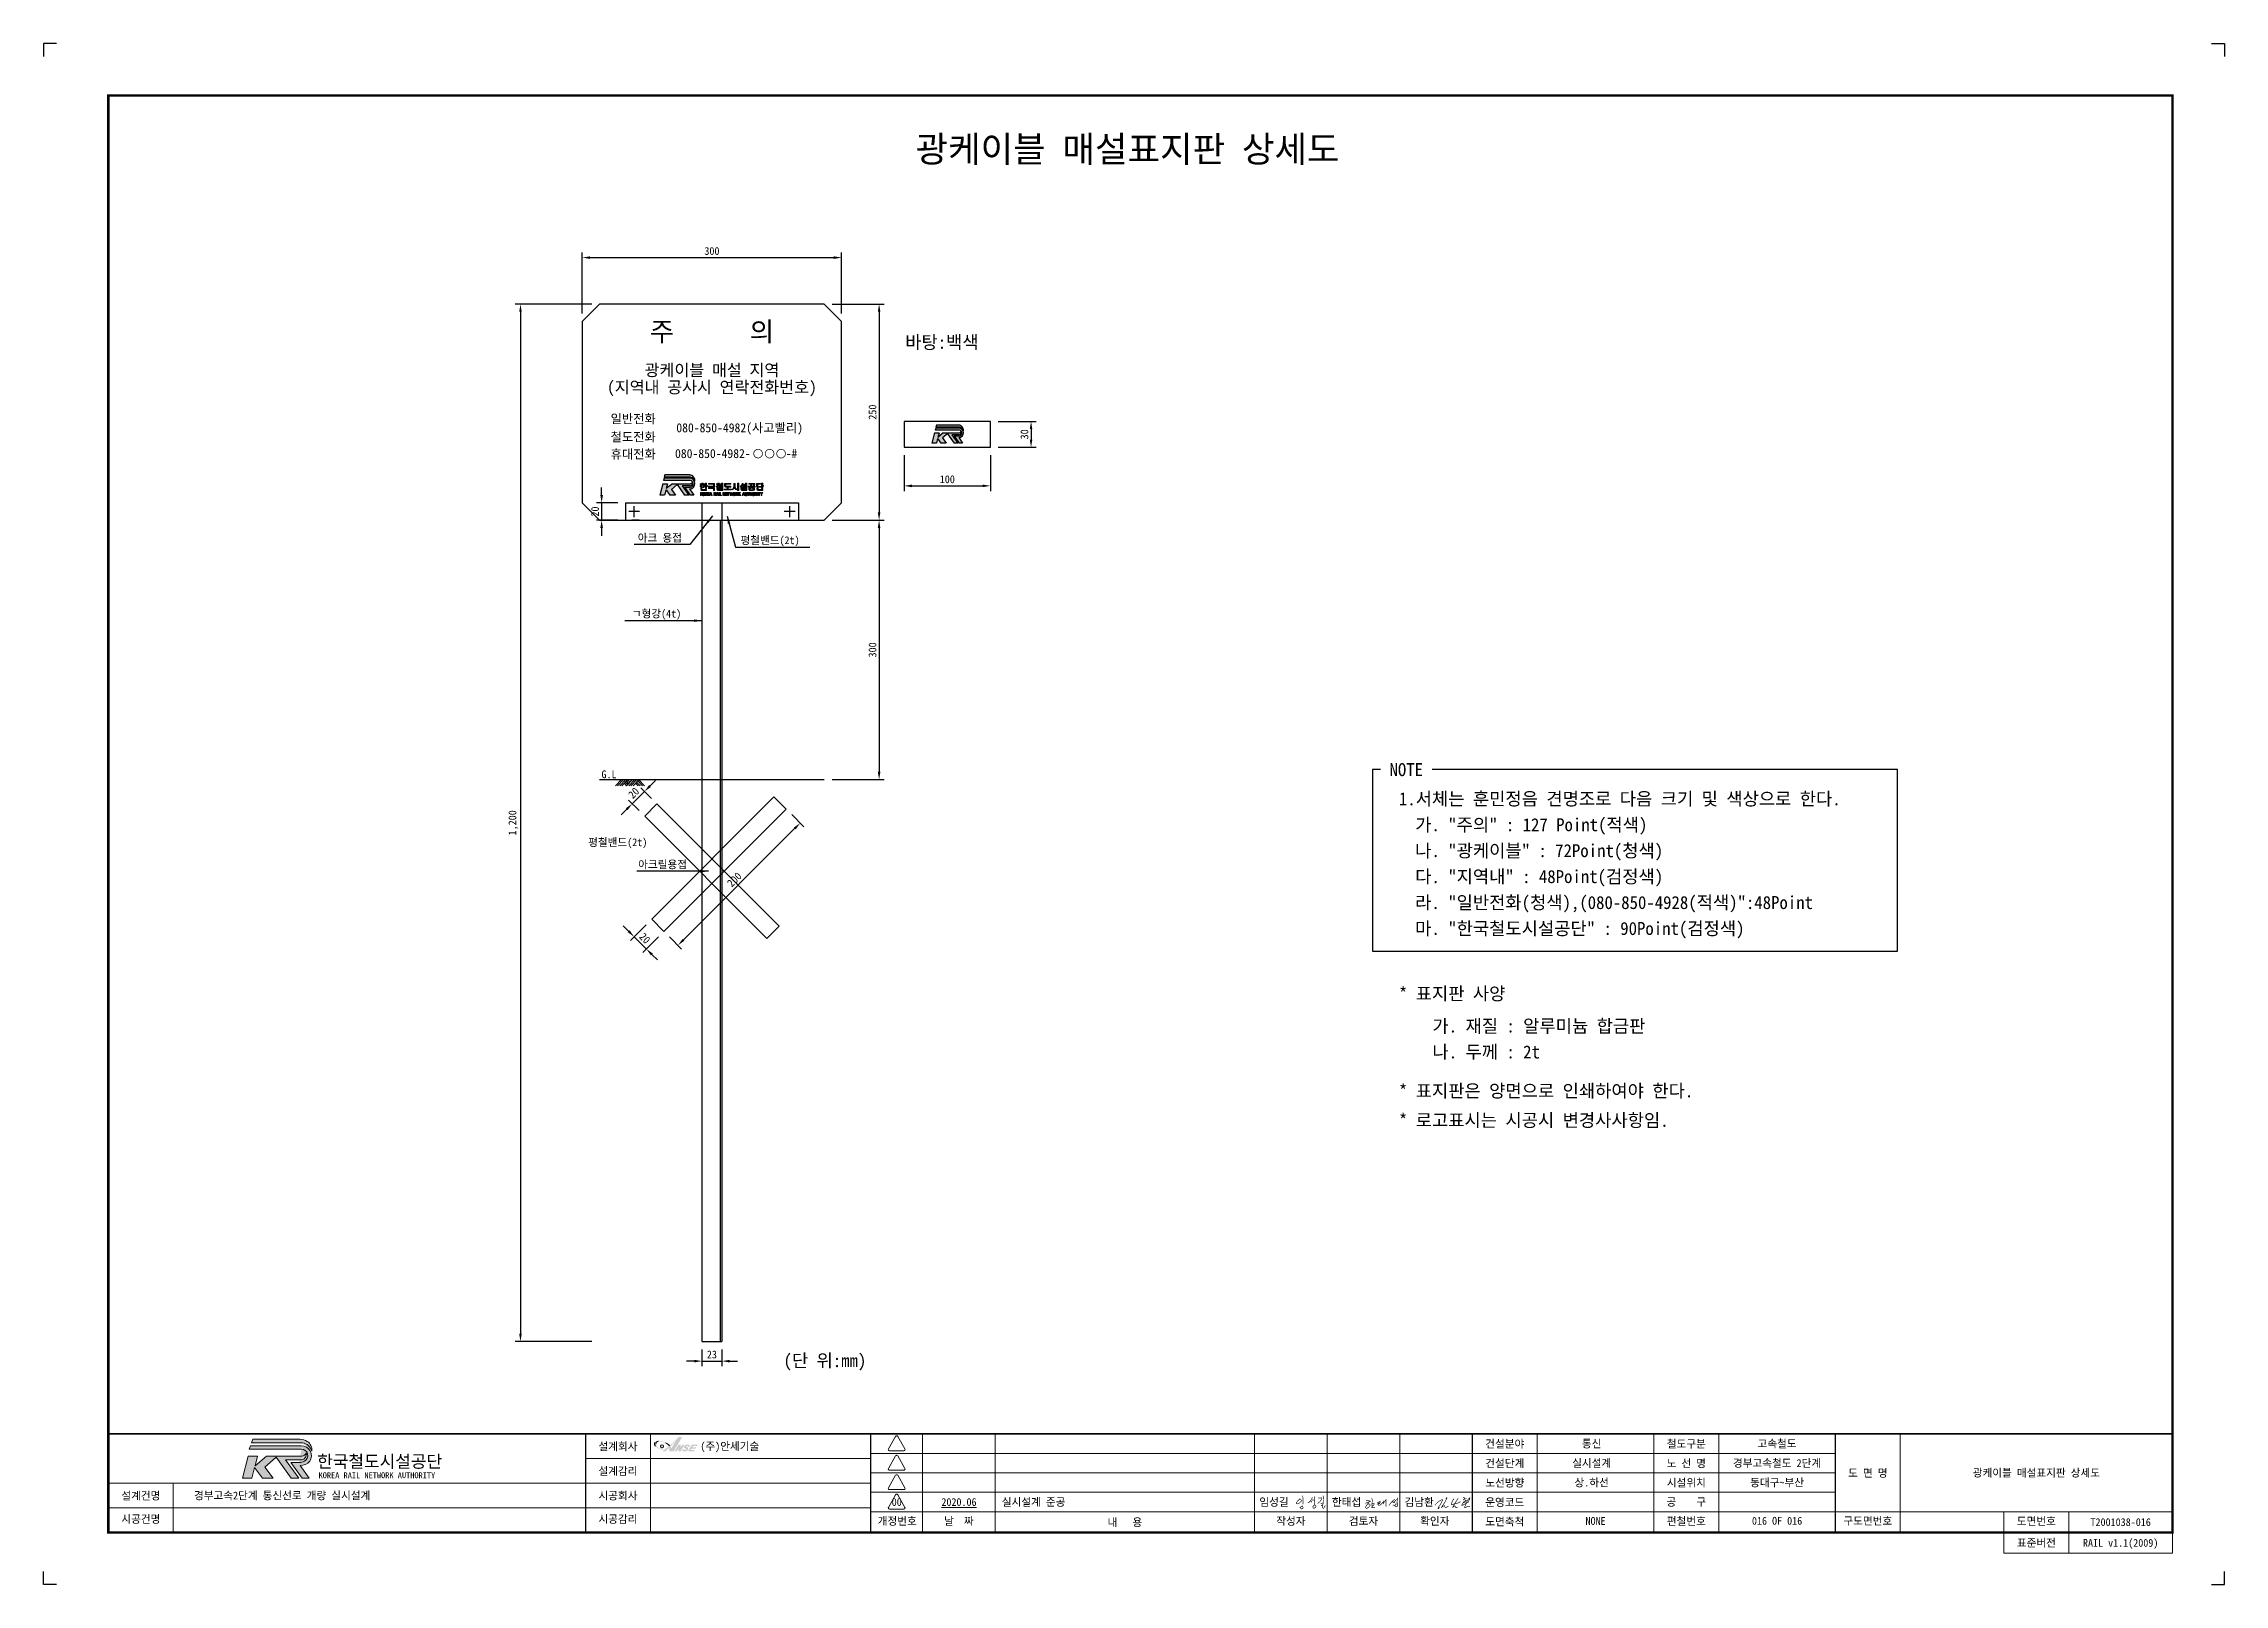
# Paper-space layout '배치1' of a CAD drawing. Header units: millimetres. Extents: x 0 to 841, y 0 to 594.
# The model-space entities are those that its viewports show. They can reach past a viewport. Long polylines and large blocks are cut down to what shows.
import ezdxf
from ezdxf.enums import TextEntityAlignment as Align

# ---------------------------------------------------------------- set-up
doc = ezdxf.new("R2010")
doc.units = ezdxf.units.MM
doc.header["$LTSCALE"] = 100
for name, color, linetype in [('TN-DIMS', 1, 'Continuous'), ('TN-PATT', 1, 'Continuous'), ('TN-TEXT', 3, 'Continuous'), ('TN-XXXX', 3, 'Continuous'), ('TT-XXXX', 3, 'Continuous')]:
    doc.layers.add(name, color=color, linetype=linetype)
doc.layers.add('TX-BORD', color=7, linetype='Continuous', lineweight=0)
doc.layers.add('TX-PAPR', color=2, linetype='Continuous', plot=False)
doc.styles.add('KORAIL', font='GulimChe.ttf')
doc.styles.get("Standard").update_dxf_attribs({"font": 'GulimChe.ttf'})
doc.styles.add('TB_TEXT', font='GulimChe.ttf')
doc.styles.add('TB_WBTXT', font='GulimChe.ttf')
doc.styles.add('굴림체', font='GulimChe.ttf')
doc.dimstyles.new('고속철도', dxfattribs={"dimtxt": 3, "dimasz": 3, "dimexe": 2, "dimexo": 3, "dimgap": 1, "dimtad": 1, "dimdec": 0, "dimlfac": 10, "dimlunit": 6, "dimtxsty": '굴림체', "dimcen": 1, "dimaunit": 1, "dimadec": 0, "dimazin": 0, "dimtfac": 1, "dimtdec": 0, "dimtix": 1, "dimtmove": 2, "dimatfit": 3, "dimfxl": 0, "dimtvp": 2, "dimarcsym": 0})

psp = doc.layouts.new('배치1')

msp = doc.modelspace()

# ---------------------------------------------------------------- texts
at = {"layer": 'TN-TEXT'}
for s, height, p in [('주      의', 22.5, (698.2, 1275.2)), ('광케이블 매설 지역', 13.75, (698.2, 1230.6)), ('(지역내 공사시 연락전화번호)', 13.75, (698.2, 1209.7)), ('일반전화', 10.42, (607.1, 1174.2)), ('080-850-4982(사고빨리)', 10.417, (730.3, 1163)), ('철도전화', 10.42, (607.1, 1153.3)), ('휴대전화', 10.42, (607.1, 1133.4)), ('080-850-4982-      -#', 10.417, (726.2, 1133.8)), ('NOTE', 15, (1501.5, 768.3))]:
    msp.add_text(s, height=height, dxfattribs=at).set_placement(p, align=Align.MIDDLE)
for s, height, p in [('바탕:백색', 15, (921.8, 1255.1)), ('아크 용접', 9, (612.4, 1031.9)), ('평철밴드(2t)', 9, (731.2, 1029.1)), ('ㄱ형강(4t)', 9, (605.5, 944.2)), ('G.L', 9, (570.4, 758.4)), ('1.서체는 훈민정음 견명조로 다음 크기 및 색상으로 한다.', 15, (1493, 727.1)), ('가. "주의" : 127 Point(적색)', 15, (1511.8, 697.1)), ('평철밴드(2t)', 9, (555, 679.8)), ('나. "광케이블" : 72Point(청색)', 15, (1511.8, 667.1)), ('아크릴용접', 9, (612.9, 654.1)), ('다. "지역내" : 48Point(검정색)', 15, (1511.8, 637.1)), ('라. "일반전화(청색),(080-850-4928(적색)":48Point', 15, (1511.8, 607.1)), ('마. "한국철도시설공단" : 90Point(검정색)', 15, (1511.8, 577.1)), ('* 표지판 사양', 15, (1493, 501.8)), ('    가. 재질 : 알루미늄 합금판', 15, (1493, 464.3)), ('    나. 두께 : 2t', 15, (1493, 434.3)), ('* 표지판은 양면으로 인쇄하여야 한다.', 15, (1493, 389.3)), ('* 로고표시는 시공시 변경사사항임.', 15, (1493, 355.3)), ('(단 위:mm)', 15, (781, 77.3))]:
    msp.add_text(s, height=height, dxfattribs=at).set_placement(p)

# ---------------------------------------------------------------- blocks, each defined once
blk = doc.blocks.new('CXGLOGO-UNIT-KRNA-COLOR')
h = blk.add_hatch(color=166)
edge = h.paths.add_edge_path()
edge.add_arc((15.3, 4.2), 10, 59.195, 87.6904)
edge.add_line((15.7, 14.2), (-14.6, 14.2))
edge.add_line((-14.6, 14.2), (-15.4, 11.9))
edge.add_line((-15.4, 11.9), (17.3, 11.9))
edge.add_arc((16.4, 4.8), 7.13, 14.4338, 82.8523, ccw=False)
edge.add_arc((17.2, 7.5), 6.18, 351.2788, 418.625)
h = blk.add_hatch(color=166)
edge = h.paths.add_edge_path()
edge.add_line((-17.6, 3.4), (-11.6, 3.4))
edge.add_line((-11.6, 3.4), (-13.1, -2.8))
edge.add_line((-13.1, -2.8), (-5.8, 3.4))
edge.add_line((-5.8, 3.4), (16.9, 3.4))
edge.add_arc((16.5, 6.7), 3.37, 277.1672, 339.2536)
edge.add_arc((16.5, 4.5), 3.37, -86.0611, 17.644, ccw=False)
edge.add_line((16.7, 1.1), (6.4, 1.1))
edge.add_line((6.4, 1.1), (15, -10.7))
edge.add_line((15, -10.7), (10.1, -10.7))
edge.add_line((10.1, -10.7), (0.4, 2.7))
edge.add_line((0.4, 2.7), (-6.9, -3.7))
edge.add_line((-6.9, -3.7), (-1.4, -10.8))
edge.add_line((-1.4, -10.8), (-8.3, -10.8))
edge.add_line((-8.3, -10.8), (-13.5, -4))
edge.add_line((-13.5, -4), (-15.1, -10.8))
edge.add_line((-15.1, -10.8), (-21.2, -10.8))
edge.add_line((-21.2, -10.8), (-17.6, 3.4))
h = blk.add_hatch(color=46)
edge = h.paths.add_edge_path()
edge.add_arc((15.4, 5.5), 6.16, 269.178, 301.5498, ccw=False)
edge.add_line((15.3, -0.7), (9.8, -0.7))
edge.add_line((9.8, -0.7), (17.2, -10.8))
edge.add_line((17.2, -10.8), (21.7, -10.8))
edge.add_line((21.7, -10.8), (15.9, -2.7))
edge.add_arc((15.5, 6.1), 8.86, 272.286, 317.0312)
edge.add_arc((16.8, 3.7), 6.34, 325.2805, 452.1314)
edge.add_line((16.5, 10), (-16, 10))
edge.add_line((-16, 10), (-16.8, 7.8))
edge.add_line((-16.8, 7.8), (16.6, 7.8))
edge.add_arc((16.8, 3.8), 3.99, -62.7193, 92.2922, ccw=False)
at = {"color": 166}
for points in [[(20.4, 12.8, 0.12498), (15.7, 14.2), (-14.6, 14.2), (-15.4, 11.9), (17.3, 11.9, -0.307728), (23.3, 6.6, 0.302614)], [(-17.6, 3.4), (-11.6, 3.4), (-13.1, -2.8), (-5.8, 3.4), (16.9, 3.4, 0.27773), (19.7, 5.5, -0.486141), (16.7, 1.1), (6.4, 1.1), (15, -10.7), (10.1, -10.7), (0.4, 2.7), (-6.9, -3.7), (-1.4, -10.8), (-8.3, -10.8), (-13.5, -4), (-15.1, -10.8), (-21.2, -10.8)]]:
    blk.add_lwpolyline(points, format="xyb", close=True, dxfattribs=at)
at = {"color": 46}
blk.add_lwpolyline([(18.6, 0.2, -0.142195), (15.3, -0.7), (9.8, -0.7), (17.2, -10.8), (21.7, -10.8), (15.9, -2.7, 0.197757), (22, 0.1, 0.61792), (16.5, 10), (-16, 10), (-16.8, 7.8), (16.6, 7.8, -0.802668)], format="xyb", close=True, dxfattribs=at)
blk = doc.blocks.new('CXGLOGO-KRNA-COLOR')
blk.add_blockref('CXGLOGO-UNIT-KRNA-COLOR', (0, 0))
at = {"color": 166, "style": 'KORAIL'}
for s, height, p in [('한국철도시설공단', 8, (26.8, -4)), ('KOREA RAIL NETWORK AUTHORITY', 3.75, (27.7, -10.8))]:
    blk.add_text(s, height=height, dxfattribs=at).set_placement(p)
blk = doc.blocks.new('TXBLKA1-KRNAH')
at = {"layer": 'TX-BORD'}
h = blk.add_hatch(color=5, dxfattribs=at)
h.paths.add_polyline_path([(241.41, 53.44, 0.096425), (239.85, 54.59, 0.1233), (237.07, 55.37, 0.107959), (236.18, 55.25, 0.147974), (235.63, 54.71, 0.146771), (235.6, 53.86, 0.166867), (235.92, 53.32, 0.084002), (237.3, 52.29, 0.125004), (238.6, 51.98, 0.324316), (238.9, 52.16, 0.181232), (238.8, 52.77, -0.176206), (238.41, 52.66, -0.165955), (238.43, 52.37, -0.236091), (238.11, 52.27, -0.163197), (237.2, 52.6, -0.211159), (236.11, 54.03, -0.492063), (237.15, 55.14, -0.264032), (241.01, 53.12, -0.023302), (238.51, 51.28), (239.75, 51.28, 0.034752), (241.24, 52.65, -0.038457), (241.29, 51.28), (242.97, 51.28), (246.25, 56.8), (244.88, 56.8, -0.036327)])
h.paths.add_polyline_path([(242.08, 52.46), (241.66, 53.16, 0.03885), (244.06, 55.69)], flags=16)
h = blk.add_hatch(color=3, dxfattribs=at)
h.paths.add_polyline_path([(244.79, 51.28), (245.61, 51.28), (247.14, 53.85), (246.32, 53.85), (245.64, 52.71), (245.64, 53.85), (244.83, 53.85), (243.3, 51.28), (244.11, 51.28), (244.79, 52.43)])
h.paths.add_polyline_path([(247.73, 51.85, -0.206701), (247.2, 51.81, -0.316027), (247.06, 51.95, -0.031225), (247.06, 52.07), (246.36, 52.07, 0.483426), (246.52, 51.35, 0.203838), (248.04, 51.43, 0.079762), (248.43, 51.8, 0.172378), (248.58, 52.3, 0.221594), (248.3, 52.81, 0.038449), (247.87, 53.02, -0.563174), (247.89, 53.34, -0.276773), (248.29, 53.37, -0.312628), (248.42, 53.08), (249.21, 53.08, 0.143901), (249.17, 53.48, 0.169249), (248.83, 53.82, 0.119216), (248.04, 53.89, 0.167621), (247.24, 53.47, 0.258991), (246.94, 52.74, 0.208246), (247.3, 52.44, -0.022645), (247.74, 52.2, -0.588103)])
h.paths.add_polyline_path([(249.56, 51.83), (249.82, 52.27), (251.36, 52.27), (251.72, 52.86), (250.18, 52.86), (250.44, 53.3), (251.98, 53.3), (252.31, 53.85), (250, 53.85), (248.47, 51.28), (250.78, 51.28), (251.1, 51.83)])
h.paths.add_polyline_path([(239.05, 53.25, 1), (237.87, 53.25, 1)])
at = {"layer": 'DEFPOINTS', "color": 1}
blk.add_line((836, 594), (841, 594), dxfattribs=at)
for points in [[(5, 594), (0, 594), (0, 589)], [(836, 594), (841, 594), (841, 589)], [(5, 0), (0, 0), (0, 5)], [(836, 0), (841, 0), (841, 5)]]:
    blk.add_lwpolyline(points, dxfattribs=at)
at = {"layer": 'TX-BORD'}
for p, q in [((234, 20), (234, 58)), ((319, 50.5), (549.5, 50.5)), ((339, 20), (339, 58)), ((367, 20), (367, 58)), ((467, 20), (467, 58)), ((495, 20), (495, 58)), ((523, 20), (523, 58)), ((549.5, 50.5), (691, 50.5)), ((576, 20), (576, 58)), ((621, 20), (621, 58)), ((646, 20), (646, 58)), ((716, 20), (716, 58)), ((209, 48.5), (319, 48.5)), ((319, 43), (549.5, 43)), ((549.5, 43), (691, 43)), ((25, 39), (319, 39)), ((50, 20), (50, 39)), ((319, 35.5), (549.5, 35.5)), ((549.5, 35.5), (691, 35.5)), ((25, 29.5), (319, 29.5)), ((319, 28), (691, 28)), ((453.5, 28), (373, 28)), ((821, 28), (691, 28)), ((756, 20), (756, 28)), ((781, 12), (781, 28))]:
    blk.add_line(p, q, dxfattribs=at)
at = {"layer": 'TX-BORD', "const_width": 1}
blk.add_lwpolyline([(821, 20), (25, 20), (25, 574), (821, 574)], close=True, dxfattribs=at)
at = {"layer": 'TX-BORD'}
for points, const_width in [([(25, 58), (821, 58)], 0.5), ([(209, 20), (209, 58)], 0.5), ([(209, 20), (209, 58)], 0.5), ([(319, 20), (319, 58)], 0.5), ([(551, 20), (551, 58)], 0.5), ([(691, 20), (691, 58)], 0.5), ([(489.16, 32.47), (490.23, 32.6)], 0.24), ([(510.02, 32.43), (511.22, 32.3), (511.29, 32.17), (511.29, 31.91), (509.68, 31.25), (511.29, 31.91), (511.93, 32.15), (511.29, 31.91), (510.45, 30.87), (510.06, 30.25), (509.86, 29.88), (509.82, 29.64), (509.85, 29.48), (509.94, 29.38), (510.07, 29.35), (510.38, 29.36), (511.09, 29.84), (511.32, 30.09), (511.53, 30.37), (511.52, 30.66), (511.47, 30.83), (511.33, 30.95), (511.02, 30.99), (510.45, 30.87)], 0.24), ([(511.96, 33.12), (512.32, 32.9), (512.39, 32.4), (512.31, 31.14), (512.21, 29.77), (512.24, 29.56), (512.39, 29.52), (512.61, 29.55), (512.95, 29.62), (513.48, 29.76)], 0.24), ([(512.31, 31.14), (512.99, 31.2), (513.13, 31.16), (513.03, 30.78), (512.21, 29.77)], 0.24), ([(514.32, 31.57), (514.59, 31.64), (515.5, 32.11), (514.59, 31.64), (514.69, 31.19), (514.15, 30.85), (514.69, 31.19), (515.47, 31.61), (514.75, 30.62), (514.93, 30.41), (515.2, 30.4), (515.62, 30.7), (516.67, 31.8), (516.69, 32.23), (516.67, 31.8), (516.66, 31.21), (517.64, 32.57), (517.67, 29.98)], 0.24), ([(521.05, 32.83), (519.79, 31.7), (518.83, 30.43), (519.79, 31.7), (520.42, 32.27), (520.32, 31.82), (520.41, 31.55), (520.64, 31.46), (521, 31.65), (520.94, 31.92), (522.01, 32.93), (522.02, 33.4), (522.01, 32.93), (521.99, 31.92), (521.99, 31.59), (521.7, 31.85), (521.99, 31.59), (522.08, 31.07), (522.06, 30.3), (521.97, 30), (521.58, 29.93), (521.29, 29.99), (521.13, 30.2), (521.17, 30.65), (521.36, 30.97), (521.77, 31.01), (522.08, 31)], 0.24), ([(521.15, 30.43), (520.87, 30.43), (520.47, 30.53), (520.28, 30.68)], 0.24)]:
    blk.add_lwpolyline(points, dxfattribs=dict(at, const_width=const_width))
for points in [[(328.58, 57.05), (325.78, 52.19, 0.57735), (326.17, 51.52), (331.78, 51.52, 0.57735), (332.17, 52.19), (329.36, 57.05, 0.57735)], [(328.58, 49.55), (325.78, 44.69, 0.57735), (326.17, 44.02), (331.78, 44.02, 0.57735), (332.17, 44.69), (329.36, 49.55, 0.57735)], [(328.58, 42.05), (325.78, 37.19, 0.57735), (326.17, 36.52), (331.78, 36.52, 0.57735), (332.17, 37.19), (329.36, 42.05, 0.57735)], [(328.58, 34.55), (325.78, 29.69, 0.57735), (326.17, 29.02), (331.78, 29.02, 0.57735), (332.17, 29.69), (329.36, 34.55, 0.57735)]]:
    blk.add_lwpolyline(points, format="xyb", close=True, dxfattribs=at)
at = {"layer": 'TX-BORD', "const_width": 0.24}
for points in [[(485.57, 34.24, -0.031521), (485.64, 32.12, 0.015452), (485.64, 30.85, 0.488947)], [(489.3, 33.6, -0.116912), (488.11, 31.72, -0.245276), (487.54, 31.55, -2.571837)], [(490.15, 33.87, -0.089273), (490.12, 31.67, 0.068943), (490.06, 30.69, 0.261353)], [(493.32, 34.22, -0.102288), (493.6, 33.42, -0.080289), (493.6, 33.07, 0.066761), (493.58, 32.62, -0.06278), (493.53, 31.56, 8.85417)], [(547.43, 33.59, -0.145348), (547.88, 33.43, -0.307225), (547.95, 33.23, -0.212679), (547.38, 32.49, -0.113681), (548.62, 33.04, -0.266507), (548.74, 33, -3.538723)], [(484.54, 33.09, 0.071134), (483.15, 31.48, 0.394214), (483.21, 31.1, 0.224261), (483.52, 31.04, 0.193438), (484.97, 32.08, 0.544983), (484.67, 32.72, 0.066146), (484.03, 32.72, 27.196208)], [(484.41, 29.84, 0.02121), (484.98, 29.12, 0.409369), (485.14, 29.11, -0.211811), (485.49, 29.21, 0.416377), (485.62, 29.3, 0.123643), (485.54, 30.12, 0.523631), (485.28, 30.19, -0.072983), (484.51, 29.7, 0.005941)], [(488.57, 32.27, -0.142438), (489.07, 31.68, 5.949847)], [(490.05, 30.54, 0.235154), (489.49, 29.9, 0.345857), (489.7, 29.41, 0.306746), (490.2, 29.45, 0.103095), (490.63, 29.98, 0.395571), (490.49, 30.5, 0.242915), (490.05, 30.54, 6.064713)], [(491.55, 33.36, 0.139976), (491.83, 33.26, 0.096355), (492.64, 33.37, -0.240321), (492.85, 33.34, -0.353191), (492.93, 33.05, -0.157335), (491.33, 31.22, -6.381378)], [(492.46, 31.11), (493.22, 31.4, -0.375176), (493.45, 31.31, -0.266244), (493.45, 31.13, -0.042219), (493.07, 30.6, -0.159939), (492.63, 30.34, -0.171647), (493.2, 30.37, -0.458058), (493.29, 30.17, 0.159326), (493.23, 29.58, 0.227707), (493.39, 29.37, 0.407988), (493.73, 29.47, -0.001483), (493.89, 29.78, 0.004186), (494.14, 30.24, -0.100484), (494.33, 30.47, -0.346277)], [(536.7, 30.48, -0.382901), (536.65, 30.71, -0.12512), (539.4, 32.69, -0.474239), (539.59, 32.59, -0.046113), (537.92, 29.73, 0.151113), (537.77, 29.29, 0.58991), (537.88, 29.22, 0.096338), (538.33, 29.72, 2.196927)], [(540.73, 33.09, -0.071383), (541.05, 33.41, -0.346917), (541.16, 33.41, -0.258278), (541.18, 33.35, -0.079918), (541.06, 32.96, -0.048596), (539.06, 29.69, 0.947427), (539.13, 29.64, -0.022437), (540.04, 30.36, -0.344585), (540.2, 30.35, -0.12284), (540.25, 30.29, 0.011347), (540.43, 29.85, 0.194638), (540.6, 29.69, 0.189435), (540.9, 29.69, 0.009404), (541.84, 30.24, 3.287276)], [(543.84, 33.07, 0.030212), (542.85, 31.06, 0.575113), (543.08, 30.76, 0.043168), (545.96, 31.58, 0.237594), (546.32, 31.98, 1.260425)], [(545.61, 33.11, 0.150889), (545.13, 32.65, 0.025288), (543.37, 29.61), (544.07, 30.23, -0.448359), (544.33, 30.16, 0.073819), (544.59, 29.67, 0.359456), (544.94, 29.59, 0.031982), (545.26, 29.77, 3.102048)], [(547.6, 31.85, 0.23976), (547.57, 31.5, 0.345796), (547.69, 31.43, 0.195352), (548.64, 32.18, 0.393888), (548.6, 32.35, 0.293784), (548.35, 32.35, 0.099623), (547.44, 31.43, 0.02205), (546.93, 30.69, 0.380988), (546.98, 30.44, 0.18866), (547.1, 30.41), (549.22, 31.59, 0.122154), (549.44, 31.8), (550.04, 33.22, 0.396041), (549.99, 33.36, 0.224142), (549.88, 33.36, 0.078358), (549.02, 32.08), (547.95, 29.67, 0.444285), (547.97, 29.61), (548.29, 29.6, 0.179185), (548.5, 29.67), (549.15, 30.07, -0.135616), (549.34, 30.12), (550.04, 30.11)]]:
    blk.add_lwpolyline(points, format="xyb", dxfattribs=at)
at = {"layer": 'TX-BORD'}
blk.add_lwpolyline([(821, 20), (821, 12), (756, 12), (756, 20)], close=True, dxfattribs=at)
at = {"layer": 'TX-BORD', "color": 3}
blk.add_circle((238.46, 53.25), 0.594, dxfattribs=at)
at = {"layer": 'TX-BORD', "color": 5}
for centre, radius, start, end in [((237.04, 54.23), 1.49, 161.17216, 194.57108), ((236.55, 54.06), 0.967, 192.10036, 229.99429), ((237.06, 54.19), 0.96, 84.64387, 189.44431), ((237.68, 50.02), 5.06, 42.58477, 64.6157)]:
    blk.add_arc(centre, radius, start, end, dxfattribs=at)
at = {"layer": 'TX-BORD', "xscale": 0.6, "yscale": 0.6}
blk.add_blockref('CXGLOGO-KRNA-COLOR', (89.41, 47.41), dxfattribs=at)
at = {"layer": 'TX-BORD', "style": 'TB_TEXT'}
for s, p in [('설계회사', (221.5, 53.25)), ('건설분야', (563.5, 54.25)), ('철도구분', (633.5, 54.25)), ('설계감리', (221.5, 43.75)), ('건설단계', (563.5, 46.75)), ('노 선 명', (633.5, 46.75)), ('도 면 명', (703.5, 43)), ('설계건명', (37.5, 34.25)), ('시공회사', (221.5, 34.25)), ('노선방향', (563.5, 39.25)), ('시설위치', (633.5, 39.25)), ('시공건명', (37.5, 25.25)), ('시공감리', (221.5, 25.25)), ('개정번호', (329.21, 24.5)), ('날  짜', (353, 24.5)), ('내   용', (417, 24)), ('작성자', (481, 24.5)), ('검토자', (509, 24.5)), ('확인자', (536.5, 24.5)), ('운영코드', (563.5, 31.75)), ('도면축척', (563.5, 24.25)), ('공    구', (633.5, 31.75)), ('편철번호', (633.5, 24.5)), ('구도면번호', (703.5, 24.51)), ('도면번호', (768.5, 24.51))]:
    blk.add_text(s, height=3, dxfattribs=at).set_placement(p, align=Align.MIDDLE)
blk.add_text('표준버전', height=3, dxfattribs=at).set_placement((768.5, 16), align=Align.MIDDLE_CENTER)
at = {"layer": 'TX-BORD', "style": 'TB_TEXT', "flags": 1}
blk.add_attdef('TD_CLASSCODE', text='', height=3, dxfattribs=at).set_placement((25, 577.54), align=Align.MIDDLE_LEFT)
at = {"layer": 'TX-BORD'}
for tag, height, style, p in [('TB_MTITIL', 10, 'TB_WBTXT', (418, 553.33)), ('TB_STITL', 7, 'TB_WBTXT', (418, 538.33)), ('TR_RNUM4', 3, 'TB_TEXT', (329, 54.25)), ('TR_RDAT4', 3, 'TB_TEXT', (353, 54.25)), ('TD_FIELD', 3, 'TB_TEXT', (597, 54.25)), ('TD_RLCLASS', 3, 'TB_TEXT', (668.5, 54.25)), ('TD_DNAME_TOP', 3, 'TB_TEXT', (768.5, 48.98)), ('TR_RNUM3', 3, 'TB_TEXT', (329, 46.75)), ('TR_RDAT3', 3, 'TB_TEXT', (353, 46.75)), ('TD_CSTEP', 3, 'TB_TEXT', (597, 46.75)), ('TD_RLNAME', 3, 'TB_TEXT', (668.5, 46.75)), ('TD_DNAME_MAIN', 3, 'TB_TEXT', (768.5, 43)), ('TR_RNUM2', 3, 'TB_TEXT', (329, 39.25)), ('TR_RDAT2', 3, 'TB_TEXT', (353, 39.25)), ('TD_DIRCODE', 3, 'TB_TEXT', (597, 39.25)), ('TD_RLSECT', 3, 'TB_TEXT', (668.5, 39.25)), ('TD_DNAME_BOT', 3, 'TB_TEXT', (768.5, 36.98)), ('TR_RNUM1', 3, 'TB_TEXT', (329, 31.75)), ('TR_RDAT1', 3, 'TB_TEXT', (353, 31.75)), ('TD_SYSCODE', 3, 'TB_TEXT', (597, 31.75)), ('SCALE', 3, 'TB_TEXT', (598.5, 24.45)), ('TD_CSECT', 3, 'TB_TEXT', (668.5, 31.75)), ('TD_DWGNO', 3, 'TB_TEXT', (668.5, 24.5)), ('TD_DWGCODE_PREV', 3, 'TB_TEXT', (736, 24)), ('TD_DWGCODE', 3, 'TB_TEXT', (801, 24)), ('TD_VERSION', 3, 'TB_TEXT', (801, 16))]:
    blk.add_attdef(tag, text='', height=height, dxfattribs=dict(at, style=style)).set_placement(p, align=Align.MIDDLE_CENTER)
at = {"layer": 'TX-BORD', "style": 'TB_TEXT'}
for tag, p in [('TD_DCOMP', (253.27, 53.25)), ('TR_RCON4', (369.52, 54.25)), ('TR_DGN4', (468.83, 54.25)), ('TR_CHK4', (496.83, 54.25)), ('TR_APP4', (524.83, 54.25)), ('TD_DSCCOMP', (253.27, 43.75)), ('TR_RCON3', (369.52, 46.75)), ('TR_DGN3', (468.83, 46.75)), ('TR_CHK3', (496.83, 46.75)), ('TR_APP3', (524.83, 46.75)), ('TD_DNAME', (58, 34.25)), ('TD_CCOMP', (253.27, 34.25)), ('TR_RCON2', (369.52, 39.25)), ('TR_DGN2', (468.83, 39.25)), ('TR_CHK2', (496.83, 39.25)), ('TR_APP2', (524.83, 39.25)), ('TD_CNAME', (58, 25.15)), ('TD_CSCOMP', (253.27, 25.25)), ('TR_RCON1', (369.52, 31.75)), ('TR_DGN1', (468.83, 31.75)), ('TR_CHK1', (496.83, 31.75)), ('TR_APP1', (524.83, 31.75))]:
    blk.add_attdef(tag, text='', height=3, dxfattribs=at).set_placement(p, align=Align.MIDDLE_LEFT)
blk = doc.blocks.new('*D15')
at = {"layer": 'DEFPOINTS', "color": 0}
for p in [(848.2, 1360.5), (548.2, 1286.8), (848.2, 1286.8)]:
    blk.add_point(p, dxfattribs=at)
at = {"layer": 'TN-DIMS', "color": 0, "lineweight": -2}
for p, q in [((548.2, 1295.8), (548.2, 1366.5)), ((848.2, 1295.8), (848.2, 1366.5)), ((557.2, 1360.5), (839.2, 1360.5))]:
    blk.add_line(p, q, dxfattribs=at)
at = {"layer": 'TN-DIMS', "color": 0}
for points in [[(557.2, 1362), (557.2, 1359), (548.2, 1360.5)], [(839.2, 1362), (839.2, 1359), (848.2, 1360.5)]]:
    blk.add_solid(points, dxfattribs=at)
at = {"layer": 'TN-DIMS', "color": 0, "insert": (698.2, 1368.1), "char_height": 9, "attachment_point": 5}
blk.add_mtext('300', dxfattribs=at)
blk = doc.blocks.new('*D16')
at = {"layer": 'DEFPOINTS', "color": 0}
for p in [(568.2, 1306.8), (476.7, 106.8), (568.2, 106.8)]:
    blk.add_point(p, dxfattribs=at)
at = {"layer": 'TN-DIMS', "color": 0, "lineweight": -2}
for p, q in [((559.2, 1306.8), (470.7, 1306.8)), ((476.7, 1297.8), (476.7, 115.8)), ((559.2, 106.8), (470.7, 106.8))]:
    blk.add_line(p, q, dxfattribs=at)
at = {"layer": 'TN-DIMS', "color": 0}
for points in [[(475.2, 1297.8), (478.2, 1297.8), (476.7, 1306.8)], [(475.2, 115.8), (478.2, 115.8), (476.7, 106.8)]]:
    blk.add_solid(points, dxfattribs=at)
at = {"layer": 'TN-DIMS', "color": 0, "insert": (468.5, 706.8), "char_height": 9, "attachment_point": 5, "rotation": 90}
blk.add_mtext('1,200', dxfattribs=at)
blk = doc.blocks.new('*D17')
at = {"layer": 'DEFPOINTS', "color": 0}
for p in [(598.2, 1076.8), (570.6, 1056.8), (598.2, 1056.8)]:
    blk.add_point(p, dxfattribs=at)
at = {"layer": 'TN-DIMS', "color": 0, "lineweight": -2}
for p, q in [((570.6, 1085.8), (570.6, 1094.8)), ((589.2, 1076.8), (564.6, 1076.8)), ((570.6, 1076.8), (570.6, 1056.8)), ((589.2, 1056.8), (564.6, 1056.8)), ((570.6, 1047.8), (570.6, 1038.8))]:
    blk.add_line(p, q, dxfattribs=at)
at = {"layer": 'TN-DIMS', "color": 0}
for points in [[(569.1, 1085.8), (572.1, 1085.8), (570.6, 1076.8)], [(569.1, 1047.8), (572.1, 1047.8), (570.6, 1056.8)]]:
    blk.add_solid(points, dxfattribs=at)
at = {"layer": 'TN-DIMS', "color": 0, "insert": (563, 1066.8), "char_height": 9, "attachment_point": 5, "rotation": 90}
blk.add_mtext('20', dxfattribs=at)
blk = doc.blocks.new('*D18')
at = {"layer": 'DEFPOINTS', "color": 0}
for p in [(620.2, 743), (620.4, 714.5), (634.6, 728.7)]:
    blk.add_point(p, dxfattribs=at)
at = {"layer": 'TN-DIMS', "color": 0, "lineweight": -2}
for p, q in [((614, 720.9), (601.8, 733.1)), ((606, 728.9), (620.2, 743)), ((628.2, 735), (615.9, 747.3)), ((626.6, 749.4), (632.9, 755.8)), ((599.7, 722.5), (593.3, 716.2))]:
    blk.add_line(p, q, dxfattribs=at)
at = {"layer": 'TN-DIMS', "color": 0}
for points in [[(625.5, 750.5), (627.6, 748.3), (620.2, 743)], [(598.6, 723.6), (600.7, 721.5), (606, 728.9)]]:
    blk.add_solid(points, dxfattribs=at)
at = {"layer": 'TN-DIMS', "color": 0, "insert": (607.7, 741.3), "char_height": 9, "attachment_point": 5, "rotation": 45}
blk.add_mtext('20', dxfattribs=at)
blk = doc.blocks.new('*D19')
at = {"layer": 'DEFPOINTS', "color": 0}
for p in [(628.5, 595.4), (642.7, 581.2), (622.3, 560.9)]:
    blk.add_point(p, dxfattribs=at)
at = {"layer": 'TN-DIMS', "color": 0, "lineweight": -2}
for p, q in [((601.8, 581.4), (595.5, 587.8)), ((622.2, 589), (604, 570.8)), ((608.2, 575), (622.3, 560.9)), ((636.3, 574.9), (618.1, 556.7)), ((628.7, 554.5), (635.1, 548.2))]:
    blk.add_line(p, q, dxfattribs=at)
at = {"layer": 'TN-DIMS', "color": 0}
for points in [[(602.9, 582.5), (600.8, 580.3), (608.2, 575)], [(629.8, 555.6), (627.6, 553.5), (622.3, 560.9)]]:
    blk.add_solid(points, dxfattribs=at)
at = {"layer": 'TN-DIMS', "color": 0, "insert": (620.6, 573.3), "char_height": 9, "attachment_point": 5, "rotation": 315}
blk.add_mtext('20', dxfattribs=at)
blk = doc.blocks.new('*D20')
at = {"layer": 'DEFPOINTS', "color": 0}
for p in [(784.1, 722.7), (800.3, 706.5), (642.7, 581.2)]:
    blk.add_point(p, dxfattribs=at)
at = {"layer": 'TN-DIMS', "color": 0, "lineweight": -2}
for p, q in [((790.5, 716.3), (804.5, 702.3)), ((665.2, 571.4), (793.9, 700.1)), ((649, 574.9), (663.1, 560.8))]:
    blk.add_line(p, q, dxfattribs=at)
at = {"layer": 'TN-DIMS', "color": 0}
for points in [[(792.8, 701.2), (795, 699.1), (800.3, 706.5)], [(664.2, 572.5), (666.3, 570.4), (658.9, 565.1)]]:
    blk.add_solid(points, dxfattribs=at)
at = {"layer": 'TN-DIMS', "color": 0, "insert": (724.2, 641.2), "char_height": 9, "attachment_point": 5, "rotation": 45}
blk.add_mtext('200', dxfattribs=at)
blk = doc.blocks.new('*D21')
at = {"layer": 'DEFPOINTS', "color": 0}
for p in [(686.7, 106.8), (709.7, 106.8), (709.7, 84.2)]:
    blk.add_point(p, dxfattribs=at)
at = {"layer": 'TN-DIMS', "color": 0, "lineweight": -2}
for p, q in [((677.7, 84.2), (668.7, 84.2)), ((686.7, 97.8), (686.7, 78.2)), ((686.7, 84.2), (709.7, 84.2)), ((709.7, 97.8), (709.7, 78.2)), ((718.7, 84.2), (727.7, 84.2))]:
    blk.add_line(p, q, dxfattribs=at)
at = {"layer": 'TN-DIMS', "color": 0}
for points in [[(677.7, 85.7), (677.7, 82.7), (686.7, 84.2)], [(718.7, 85.7), (718.7, 82.7), (709.7, 84.2)]]:
    blk.add_solid(points, dxfattribs=at)
at = {"layer": 'TN-DIMS', "color": 0, "insert": (698.2, 91.8), "char_height": 9, "attachment_point": 5}
blk.add_mtext('23', dxfattribs=at)
blk = doc.blocks.new('*D22')
at = {"layer": 'DEFPOINTS', "color": 0}
for p in [(920.5, 1141.1), (1020.5, 1141.1), (1020.5, 1096.5)]:
    blk.add_point(p, dxfattribs=at)
at = {"layer": 'TN-DIMS', "color": 0, "lineweight": -2}
for p, q in [((920.5, 1132.1), (920.5, 1090.5)), ((1020.5, 1132.1), (1020.5, 1090.5)), ((929.5, 1096.5), (1011.5, 1096.5))]:
    blk.add_line(p, q, dxfattribs=at)
at = {"layer": 'TN-DIMS', "color": 0}
for points in [[(929.5, 1098), (929.5, 1095), (920.5, 1096.5)], [(1011.5, 1098), (1011.5, 1095), (1020.5, 1096.5)]]:
    blk.add_solid(points, dxfattribs=at)
at = {"layer": 'TN-DIMS', "color": 0, "insert": (970.5, 1104.1), "char_height": 9, "attachment_point": 5}
blk.add_mtext('100', dxfattribs=at)
blk = doc.blocks.new('*D23')
at = {"layer": 'DEFPOINTS', "color": 0}
for p in [(1020.5, 1171.1), (1020.5, 1141.1), (1067.4, 1141.1)]:
    blk.add_point(p, dxfattribs=at)
at = {"layer": 'TN-DIMS', "color": 0, "lineweight": -2}
for p, q in [((1029.5, 1171.1), (1073.4, 1171.1)), ((1067.4, 1162.1), (1067.4, 1150.1)), ((1029.5, 1141.1), (1073.4, 1141.1))]:
    blk.add_line(p, q, dxfattribs=at)
at = {"layer": 'TN-DIMS', "color": 0}
for points in [[(1065.9, 1162.1), (1068.9, 1162.1), (1067.4, 1171.1)], [(1065.9, 1150.1), (1068.9, 1150.1), (1067.4, 1141.1)]]:
    blk.add_solid(points, dxfattribs=at)
at = {"layer": 'TN-DIMS', "color": 0, "insert": (1059.8, 1156.1), "char_height": 9, "attachment_point": 5, "rotation": 90}
blk.add_mtext('30', dxfattribs=at)
blk = doc.blocks.new('*D24')
at = {"layer": 'DEFPOINTS', "color": 0}
for p in [(828.2, 1306.8), (828.2, 1056.8), (891.6, 1056.8)]:
    blk.add_point(p, dxfattribs=at)
at = {"layer": 'TN-DIMS', "color": 0, "lineweight": -2}
for p, q in [((837.2, 1306.8), (897.6, 1306.8)), ((891.6, 1297.8), (891.6, 1065.8)), ((837.2, 1056.8), (897.6, 1056.8))]:
    blk.add_line(p, q, dxfattribs=at)
at = {"layer": 'TN-DIMS', "color": 0}
for points in [[(890.1, 1297.8), (893.1, 1297.8), (891.6, 1306.8)], [(890.1, 1065.8), (893.1, 1065.8), (891.6, 1056.8)]]:
    blk.add_solid(points, dxfattribs=at)
at = {"layer": 'TN-DIMS', "color": 0, "insert": (884, 1181.8), "char_height": 9, "attachment_point": 5, "rotation": 90}
blk.add_mtext('250', dxfattribs=at)
blk = doc.blocks.new('*D25')
at = {"layer": 'DEFPOINTS', "color": 0}
for p in [(828.2, 1056.8), (828.2, 756.8), (891.6, 756.8)]:
    blk.add_point(p, dxfattribs=at)
at = {"layer": 'TN-DIMS', "color": 0, "lineweight": -2}
for p, q in [((837.2, 1056.8), (897.6, 1056.8)), ((891.6, 1047.8), (891.6, 765.8)), ((837.2, 756.8), (897.6, 756.8))]:
    blk.add_line(p, q, dxfattribs=at)
at = {"layer": 'TN-DIMS', "color": 0}
for points in [[(890.1, 1047.8), (893.1, 1047.8), (891.6, 1056.8)], [(890.1, 765.8), (893.1, 765.8), (891.6, 756.8)]]:
    blk.add_solid(points, dxfattribs=at)
at = {"layer": 'TN-DIMS', "color": 0, "insert": (884, 906.8), "char_height": 9, "attachment_point": 5, "rotation": 90}
blk.add_mtext('300', dxfattribs=at)

# ---------------------------------------------------------------- dimensions: what is measured, and where the dimension line sits
at = {"layer": 'TN-DIMS'}
for base, p1, p2, picture, middle in [((848.2, 1360.5), (548.2, 1286.8), (848.2, 1286.8), '*D15', (698.2, 1368.1)), ((1020.5, 1096.5), (920.5, 1141.1), (1020.5, 1141.1), '*D22', (970.5, 1104.1)), ((709.7, 84.2), (686.7, 106.8), (709.7, 106.8), '*D21', (698.2, 91.8))]:
    dim = msp.add_linear_dim(base=base, p1=p1, p2=p2, dimstyle='고속철도', override={"dimscale": 3, "dimlfac": 1, "dimtxsty": 'Standard'}, dxfattribs=at)
    dim.commit()
    dim.dimension.update_dxf_attribs({"geometry": picture, "text_midpoint": middle})
for base, p1, p2, picture, middle in [((476.7, 106.8), (568.2, 1306.8), (568.2, 106.8), '*D16', (468.5, 706.8)), ((891.6, 1056.8), (828.2, 1306.8), (828.2, 1056.8), '*D24', (884, 1181.8)), ((1067.4, 1141.1), (1020.5, 1171.1), (1020.5, 1141.1), '*D23', (1059.8, 1156.1)), ((570.6, 1056.8), (598.2, 1076.8), (598.2, 1056.8), '*D17', (563, 1066.8)), ((891.6, 756.8), (828.2, 1056.8), (828.2, 756.8), '*D25', (884, 906.8))]:
    dim = msp.add_linear_dim(base=base, p1=p1, p2=p2, angle=90, dimstyle='고속철도', override={"dimscale": 3, "dimlfac": 1, "dimtxsty": 'Standard'}, dxfattribs=at)
    dim.commit()
    dim.dimension.update_dxf_attribs({"geometry": picture, "text_midpoint": middle})
for p1, p2, distance, picture, middle in [((620.4, 714.5), (634.6, 728.7), 20.3, '*D18', (607.7, 741.3)), ((642.7, 581.2), (784.1, 722.7), -22.9, '*D20', (724.2, 641.2)), ((628.5, 595.4), (642.7, 581.2), -28.8, '*D19', (620.6, 573.3))]:
    dim = msp.add_aligned_dim(p1=p1, p2=p2, distance=distance, dimstyle='고속철도', override={"dimscale": 3, "dimlfac": 1, "dimtxsty": 'Standard'}, dxfattribs=at)
    dim.commit()
    dim.dimension.update_dxf_attribs({"geometry": picture, "text_midpoint": middle})

# ---------------------------------------------------------------- hatches: boundary and pattern name
at = {"layer": 'TN-TEXT'}
h = msp.add_hatch(color=256, dxfattribs=at)
h.paths.add_polyline_path([(984.6, 1164.4, -0.285892), (989.2, 1160.3, 0.418535), (983.7, 1166.7), (958, 1166.7), (957.4, 1164.4)])
h.paths.add_polyline_path([(957.2, 1163.4), (956.6, 1161), (984.6, 1161, -0.885071), (984.1, 1154.2), (978.4, 1154.2), (984.2, 1145.9), (988.2, 1145.9), (983.7, 1152.4, 1), (983.7, 1163.4)])
h.paths.add_polyline_path([(965.8, 1157.8), (959.6, 1152.6), (960.9, 1157.8), (955.7, 1157.8), (952.7, 1145.9), (957.9, 1145.9), (959.2, 1151.4), (963.1, 1145.9), (969, 1145.9), (964.8, 1151.9), (970.9, 1156.8), (978.5, 1145.9), (982.8, 1145.9), (975.9, 1155.7), (983.7, 1155.7, 0.575242), (986.6, 1159.4, -0.364018), (984.2, 1157.8)])
h = msp.add_hatch(color=256, dxfattribs=at)
h.paths.add_polyline_path([(673.3, 1106.4, -0.285892), (678.6, 1101.9, 0.418535), (672.4, 1109.1), (643.7, 1109.1), (643.1, 1106.4)])
h.paths.add_polyline_path([(642.8, 1105.3), (642.1, 1102.7), (673.3, 1102.7, -0.885071), (672.9, 1095), (666.5, 1095), (672.9, 1085.8), (677.4, 1085.8), (672.4, 1093, 1), (672.4, 1105.3)])
h.paths.add_polyline_path([(652.5, 1099), (645.4, 1093.3), (646.9, 1099), (641.2, 1099), (637.8, 1085.8), (643.5, 1085.8), (645.1, 1091.9), (649.4, 1085.8), (655.9, 1085.8), (651.3, 1092.5), (658, 1098), (666.6, 1085.8), (671.3, 1085.8), (663.7, 1096.7), (672.4, 1096.7, 0.575242), (675.6, 1100.9, -0.364018), (673, 1099)])
h = msp.add_hatch(color=256, dxfattribs=at)
h.paths.add_polyline_path([(689.8, 1096.7), (689.6, 1097.2), (689.1, 1097.7), (688.4, 1098), (689.8, 1098), (689.8, 1098.9), (687.9, 1098.9), (687.9, 1099.5), (686.6, 1099.5), (686.6, 1098.9), (684.6, 1098.9), (684.6, 1098), (686, 1098), (685.3, 1097.6), (687.2, 1097.4), (688, 1097.3), (688.2, 1097.1), (688.5, 1096.4), (688.2, 1095.7), (687.4, 1095.3), (687.2, 1095.3), (685, 1095.3), (685.4, 1094.9), (686.2, 1094.6), (687, 1094.5), (687.2, 1094.5), (688.1, 1094.5), (688.8, 1094.8), (689, 1094.9), (689.6, 1095.4), (689.8, 1095.9)])
h.paths.add_polyline_path([(685.9, 1096.4), (686.2, 1097.1), (686.2, 1097.1), (687, 1097.4), (685.3, 1097.6), (684.8, 1097.2), (684.6, 1096.4), (684.7, 1095.9), (685, 1095.3), (687.2, 1095.3), (686.4, 1095.6), (686.2, 1095.7)])
h.paths.add_polyline_path([(692, 1096), (692.9, 1096), (692.9, 1097), (692, 1097), (692, 1099.5), (690.7, 1099.5), (690.7, 1093.5), (692, 1093.5)])
h.paths.add_polyline_path([(692.1, 1092.2), (686.7, 1092.2), (686.7, 1093.9), (685.4, 1093.9), (685.4, 1092.2), (685.6, 1091.5), (686.3, 1091.3), (692.1, 1091.3)])
h = msp.add_hatch(color=256, dxfattribs=at)
h.paths.add_polyline_path([(686.2, 1087.3), (685.5, 1087.5), (685.5, 1088.9), (684.9, 1088.9), (684.9, 1085.2), (685.5, 1085.2), (685.5, 1086.4), (685.7, 1086.8)])
h.paths.add_polyline_path([(687.3, 1088.9), (686.5, 1088.9), (685.5, 1087.5), (686.2, 1087.3)])
h.paths.add_polyline_path([(686.2, 1087.3), (685.7, 1086.8), (686.7, 1085.2), (687.5, 1085.2)])
h = msp.add_hatch(color=256, dxfattribs=at)
h.paths.add_polyline_path([(688.4, 1088), (688.5, 1088.3), (688.9, 1088.5), (689, 1088.5), (690.1, 1088.6), (689.8, 1088.8), (689.3, 1089), (689, 1089), (688.5, 1088.9), (688.1, 1088.8), (687.9, 1088.6), (687.8, 1088.2), (687.7, 1087.8), (687.7, 1086.4), (687.8, 1085.9), (687.9, 1085.5), (689, 1085.6), (688.6, 1085.7), (688.5, 1085.8), (688.4, 1086.2), (688.4, 1086.2)])
h.paths.add_polyline_path([(690.1, 1085.5), (690.2, 1085.9), (690.2, 1086.4), (690.2, 1086.4), (690.2, 1087.8), (690.2, 1088.2), (690.1, 1088.6), (689, 1088.5), (689.4, 1088.3), (689.4, 1088.3), (689.6, 1088), (689.6, 1086.2), (689.5, 1085.8), (689.1, 1085.6), (689, 1085.6), (687.9, 1085.5), (688.2, 1085.3), (688.6, 1085.1), (689, 1085.1), (689.5, 1085.2), (689.8, 1085.3)])
h = msp.add_hatch(color=256, dxfattribs=at)
h.paths.add_polyline_path([(693, 1087.4), (691.4, 1087.4), (691.4, 1088.5), (692.9, 1088.7), (692.7, 1088.8), (692.3, 1088.9), (691.8, 1088.9), (691.7, 1088.9), (690.7, 1088.9), (690.7, 1085.2), (691.4, 1085.2), (691.4, 1086.9), (692.8, 1086.9), (692.5, 1087.1), (692.9, 1087.3)])
h.paths.add_polyline_path([(693.1, 1087.8), (693.1, 1087.8), (693.1, 1088.3), (692.9, 1088.7), (691.4, 1088.5), (691.9, 1088.4), (691.9, 1088.4), (692.2, 1088.4), (692.3, 1088.3), (692.4, 1088.2), (692.4, 1087.7), (692.3, 1087.5), (692.3, 1087.4), (692, 1087.4), (691.5, 1087.4), (691.5, 1087.4), (691.4, 1087.4), (693, 1087.4)])
h.paths.add_polyline_path([(693, 1086.8), (692.8, 1086.9), (691.4, 1086.9), (691.8, 1086.9), (692, 1086.9), (692.3, 1086.9), (692.4, 1086.7), (692.4, 1086.5), (692.4, 1086.5), (692.4, 1085.2), (693.1, 1085.2), (693.1, 1086.1), (693.1, 1086.2), (693.1, 1086.5)])
for points in [[(694.2, 1088.4), (695.4, 1088.4), (695.4, 1088.9), (693.5, 1088.9), (693.5, 1085.2), (695.4, 1085.2), (695.4, 1085.7), (694.2, 1085.7), (694.2, 1086.9), (695.3, 1086.9), (695.3, 1087.3), (694.2, 1087.3)], [(698.5, 1094.2), (698.5, 1095.4), (701.7, 1095.4), (701.7, 1096.3), (701.1, 1096.3), (701.3, 1097.1), (701.3, 1097.4), (701.3, 1098.2), (701.3, 1098.4), (701.3, 1099.3), (694.4, 1099.3), (694.4, 1098.4), (700, 1098.4), (700, 1097.9), (699.9, 1097.1), (699.9, 1097.1), (699.8, 1096.3), (694, 1096.3), (694, 1095.4), (697.1, 1095.4), (697.1, 1094.2), (694.4, 1094.2), (694.4, 1093.3), (700, 1093.3), (700, 1091.2), (701.3, 1091.2), (701.3, 1094.2)], [(706.1, 1088.9), (706.1, 1085.2), (706.8, 1085.2), (706.8, 1088.9)], [(708, 1088.9), (707.3, 1088.9), (707.3, 1085.2), (709.1, 1085.2), (709.1, 1085.7), (708, 1085.7)], [(714.6, 1086.9), (715.7, 1086.9), (715.7, 1087.3), (714.6, 1087.3), (714.6, 1088.4), (715.8, 1088.4), (715.8, 1088.9), (713.9, 1088.9), (713.9, 1085.2), (715.8, 1085.2), (715.8, 1085.7), (714.6, 1085.7)], [(718.4, 1088.4), (718.4, 1088.9), (716, 1088.9), (716, 1088.4), (716.7, 1088.4), (716.7, 1085.2), (717.5, 1085.2), (717.5, 1088.4)], [(725.7, 1086.4), (725.7, 1086.4), (725.7, 1087.8), (725.6, 1088.2), (725.5, 1088.6), (724.4, 1088.5), (724.8, 1088.3), (724.8, 1088.3), (725, 1088), (725, 1086.2), (724.9, 1085.8), (724.6, 1085.6), (724.4, 1085.6), (723.3, 1085.5), (723.6, 1085.3), (724, 1085.1), (724.4, 1085.1), (724.9, 1085.2), (725.3, 1085.3), (725.5, 1085.5), (725.6, 1085.9)], [(741.7, 1088.4), (741.7, 1088.9), (739.3, 1088.9), (739.3, 1088.4), (740, 1088.4), (740, 1085.2), (740.7, 1085.2), (740.7, 1088.4)], [(751.7, 1092.2), (751.7, 1094), (750.3, 1094), (750.3, 1092.2), (750.6, 1091.5), (751.3, 1091.3), (751.5, 1091.3), (757, 1091.3), (757, 1092.2)], [(750.9, 1088.9), (750.9, 1085.2), (751.5, 1085.2), (751.5, 1088.9)], [(753.3, 1088.4), (754.2, 1088.4), (754.2, 1088.9), (751.8, 1088.9), (751.8, 1088.4), (752.6, 1088.4), (752.6, 1085.2), (753.3, 1085.2)]]:
    msp.add_hatch(color=256, dxfattribs=at).paths.add_polyline_path(points)
h = msp.add_hatch(color=256, dxfattribs=at)
h.paths.add_polyline_path([(695.7, 1085.2), (696.3, 1085.2), (696.5, 1086.1), (697.5, 1086.1), (696.7, 1086.6), (697, 1088.3), (697.5, 1088.9), (696.5, 1088.9)])
h.paths.add_polyline_path([(697.4, 1086.6), (696.7, 1086.6), (697.5, 1086.1), (697.7, 1085.2), (698.4, 1085.2), (697.5, 1088.9), (697, 1088.3)])
h = msp.add_hatch(color=256, dxfattribs=at)
h.paths.add_polyline_path([(701, 1088.5), (702.6, 1088.7), (702.4, 1088.8), (702, 1088.9), (701.5, 1088.9), (701.4, 1088.9), (700.4, 1088.9), (700.4, 1085.2), (701, 1085.2), (701, 1086.9), (702.5, 1086.9), (702.1, 1087.1), (702.6, 1087.3), (702.7, 1087.4), (701, 1087.4)])
h.paths.add_polyline_path([(702.7, 1087.8), (702.7, 1087.8), (702.7, 1088.3), (702.6, 1088.7), (701, 1088.5), (701.6, 1088.4), (701.6, 1088.4), (701.9, 1088.4), (702, 1088.3), (702.1, 1088.2), (702.1, 1087.7), (702, 1087.5), (701.9, 1087.4), (701.6, 1087.4), (701.2, 1087.4), (701.1, 1087.4), (701, 1087.4), (702.7, 1087.4)])
h.paths.add_polyline_path([(702.7, 1086.5), (702.7, 1086.8), (702.5, 1086.9), (701, 1086.9), (701.6, 1086.9), (701.6, 1086.9), (701.9, 1086.9), (702.1, 1086.7), (702.1, 1086.5), (702.1, 1086.5), (702.1, 1085.2), (702.7, 1085.2), (702.7, 1086.1), (702.7, 1086.2)])
h = msp.add_hatch(color=256, dxfattribs=at)
h.paths.add_polyline_path([(706.6, 1097.6), (706.5, 1098.1), (708.3, 1098.1), (708.3, 1099), (706.5, 1099), (706.5, 1099.5), (705.2, 1099.5), (705.2, 1099), (703.3, 1099), (703.3, 1098.1), (705.2, 1098.1), (705, 1097.5), (704.5, 1096.9), (705.8, 1096.9), (706.3, 1096.3), (706.7, 1096), (707.4, 1095.6), (708, 1095.3), (708.6, 1096.1), (707.9, 1096.4), (707.2, 1096.8), (707.1, 1096.9)])
h.paths.add_polyline_path([(705.5, 1096.5), (705.8, 1096.9), (704.5, 1096.9), (703.8, 1096.4), (703.1, 1096.1), (703, 1096), (703.5, 1095.3), (704.3, 1095.6), (704.9, 1096)])
h.paths.add_polyline_path([(710.7, 1099.5), (709.4, 1099.5), (709.4, 1097.6), (707.9, 1097.6), (707.9, 1096.7), (709.4, 1096.7), (709.4, 1095.3), (710.7, 1095.3)])
h.paths.add_polyline_path([(710.7, 1095), (704, 1095), (704, 1094.1), (709.4, 1094.1), (709.4, 1093.6), (704, 1093.6), (704, 1092.2), (704.3, 1091.5), (705, 1091.3), (705.2, 1091.3), (710.8, 1091.3), (710.8, 1092.2), (705.3, 1092.2), (705.3, 1092.7), (710.7, 1092.7)])
h = msp.add_hatch(color=256, dxfattribs=at)
h.paths.add_polyline_path([(704.1, 1086.6), (704.4, 1088.3), (704.9, 1088.9), (703.9, 1088.9), (703.1, 1085.2), (703.8, 1085.2), (704, 1086.1), (704.9, 1086.1)])
h.paths.add_polyline_path([(704.9, 1088.9), (704.4, 1088.3), (704.8, 1086.6), (704.1, 1086.6), (704.9, 1086.1), (705.1, 1085.2), (705.8, 1085.2)])
h = msp.add_hatch(color=256, dxfattribs=at)
h.paths.add_polyline_path([(712, 1088.9), (711, 1088.9), (711, 1085.2), (711.7, 1085.2), (711.7, 1088)])
h.paths.add_polyline_path([(712, 1088.9), (711.7, 1088), (712.5, 1085.2), (712.8, 1086.1)])
h.paths.add_polyline_path([(713.5, 1088.9), (712.8, 1088.9), (712.8, 1086.1), (712.5, 1085.2), (713.5, 1085.2)])
h = msp.add_hatch(color=256, dxfattribs=at)
h.paths.add_polyline_path([(719.9, 1099.3), (712.9, 1099.3), (712.9, 1096), (713.2, 1095.3), (713.9, 1095), (714, 1095), (720, 1095), (720, 1096), (714.3, 1096), (714.3, 1098.4), (719.9, 1098.4)])
h.paths.add_polyline_path([(717.1, 1094.9), (715.8, 1094.9), (715.8, 1092.7), (712.5, 1092.7), (712.5, 1091.8), (720.4, 1091.8), (720.4, 1092.7), (717.1, 1092.7)])
h = msp.add_hatch(color=256, dxfattribs=at)
h.paths.add_polyline_path([(719.2, 1088.9), (718.6, 1088.9), (719.4, 1085.2), (720.3, 1085.2), (720.3, 1085.2), (720.4, 1085.8), (719.8, 1086)])
h.paths.add_polyline_path([(720.6, 1087.3), (720.7, 1087.6), (721.3, 1087.7), (721, 1088.9), (720.4, 1088.9), (720.1, 1087.5), (720, 1087), (720, 1086.7), (719.9, 1086.3), (719.8, 1086), (720.4, 1085.8), (720.5, 1086.2), (720.5, 1086.5), (720.6, 1086.9)])
h.paths.add_polyline_path([(721.3, 1087.7), (720.7, 1087.6), (720.8, 1087.2), (720.9, 1086.8), (720.9, 1086.4), (721, 1086.1), (721.1, 1085.6), (721.6, 1086)])
h.paths.add_polyline_path([(722.9, 1088.9), (722.2, 1088.9), (722, 1088.1), (721.6, 1086), (721.1, 1085.6), (721.1, 1085.5), (721.2, 1085.2), (722, 1085.2)])
h = msp.add_hatch(color=256, dxfattribs=at)
h.paths.add_polyline_path([(726, 1093.6), (725.7, 1094), (725.3, 1094.8), (724.3, 1094.8), (724.5, 1094), (724.8, 1093.4), (725.1, 1093), (725.6, 1092.4), (726.2, 1091.9), (726.3, 1091.8), (727.1, 1092.5), (726.6, 1093)])
h.paths.add_polyline_path([(724.9, 1096.2), (724.9, 1096.4), (724.9, 1099.4), (723.5, 1099.4), (723.5, 1096.4), (723.4, 1095.7), (723.2, 1095), (722.9, 1094.2), (722.7, 1094), (722.2, 1093.2), (721.6, 1092.7), (721.4, 1092.5), (722.1, 1091.8), (722.7, 1092.3), (723.3, 1092.9), (723.3, 1093), (723.8, 1093.7), (724.1, 1094.4), (724.3, 1094.8), (725.3, 1094.8), (725, 1095.5)])
h.paths.add_polyline_path([(729.2, 1099.5), (727.9, 1099.5), (727.9, 1091.2), (729.2, 1091.2)])
h = msp.add_hatch(color=256, dxfattribs=at)
h.paths.add_polyline_path([(724.4, 1088.5), (725.5, 1088.6), (725.2, 1088.8), (724.8, 1089), (724.4, 1089), (723.9, 1088.9), (723.5, 1088.8), (723.3, 1088.6), (723.2, 1088.2), (723.2, 1087.8), (723.2, 1086.4), (723.2, 1085.9), (723.3, 1085.5), (724, 1085.6), (723.8, 1086.2), (723.8, 1086.2), (723.8, 1088), (724, 1088.3), (724.3, 1088.5)], flags=16)
h.paths.add_polyline_path([(724.4, 1088.5), (725.5, 1088.6), (725.2, 1088.8), (724.8, 1089), (724.4, 1089), (723.9, 1088.9), (723.5, 1088.8), (723.3, 1088.6), (723.2, 1088.2), (723.2, 1087.8), (723.2, 1086.4), (723.2, 1085.9), (723.3, 1085.5), (724, 1085.6), (723.8, 1086.2), (723.8, 1086.2), (723.8, 1088), (724, 1088.3), (724.4, 1088.5)])
h = msp.add_hatch(color=256, dxfattribs=at)
h.paths.add_polyline_path([(728.3, 1087.3), (728.4, 1087.4), (726.8, 1087.4), (726.8, 1088.5), (728.4, 1088.7), (728.2, 1088.8), (727.8, 1088.9), (727.3, 1088.9), (727.1, 1088.9), (726.1, 1088.9), (726.1, 1085.2), (726.8, 1085.2), (726.8, 1086.9), (728.2, 1086.9), (727.9, 1087.1)])
h.paths.add_polyline_path([(728.5, 1087.8), (728.5, 1087.8), (728.5, 1088.3), (728.4, 1088.7), (726.8, 1088.5), (727.3, 1088.4), (727.4, 1088.4), (727.6, 1088.4), (727.8, 1088.3), (727.8, 1088.2), (727.8, 1087.7), (727.8, 1087.5), (727.7, 1087.4), (727.4, 1087.4), (726.9, 1087.4), (726.9, 1087.4), (726.8, 1087.4), (728.4, 1087.4)])
h.paths.add_polyline_path([(728.5, 1086.5), (728.4, 1086.8), (728.2, 1086.9), (726.8, 1086.9), (727.3, 1086.9), (727.4, 1086.9), (727.7, 1086.9), (727.8, 1086.7), (727.8, 1086.5), (727.8, 1086.5), (727.8, 1085.2), (728.5, 1085.2), (728.5, 1086.1), (728.5, 1086.2)])
h = msp.add_hatch(color=256, dxfattribs=at)
h.paths.add_polyline_path([(731.4, 1088.9), (730.5, 1088.9), (729.6, 1087.5), (730.2, 1087.3)])
h.paths.add_polyline_path([(730.2, 1087.3), (729.6, 1087.5), (729.6, 1088.9), (728.9, 1088.9), (728.9, 1085.2), (729.6, 1085.2), (729.6, 1086.4), (729.8, 1086.8)])
h.paths.add_polyline_path([(730.2, 1087.3), (729.8, 1086.8), (730.7, 1085.2), (731.6, 1085.2)])
h = msp.add_hatch(color=256, dxfattribs=at)
h.paths.add_polyline_path([(734.6, 1097.8), (734.4, 1098.6), (734.3, 1099.4), (733, 1099.4), (732.9, 1098.6), (732.6, 1097.9), (732.2, 1097.3), (731.7, 1096.7), (731, 1096.2), (730.7, 1096.1), (731.3, 1095.4), (732, 1095.8), (732.7, 1096.2), (733.3, 1096.8), (733.6, 1097.2), (735, 1097.2)])
h.paths.add_polyline_path([(735.2, 1097), (735, 1097.2), (733.6, 1097.2), (734.1, 1096.7), (734.5, 1096.2), (735.2, 1095.8), (735.9, 1095.4), (736.6, 1096.1), (735.8, 1096.5)])
h.paths.add_polyline_path([(738.5, 1099.5), (737.2, 1099.5), (737.2, 1098.4), (736, 1098.4), (736, 1097.4), (737.2, 1097.4), (737.2, 1095.2), (738.5, 1095.2)])
h.paths.add_polyline_path([(738.5, 1095), (731.8, 1095), (731.8, 1094.1), (737.2, 1094.1), (737.2, 1093.6), (731.8, 1093.6), (731.8, 1092.2), (732.1, 1091.5), (732.8, 1091.3), (733, 1091.3), (738.6, 1091.3), (738.6, 1092.2), (733.1, 1092.2), (733.1, 1092.7), (738.5, 1092.7)])
h = msp.add_hatch(color=256, dxfattribs=at)
h.paths.add_polyline_path([(734.7, 1088.3), (735.2, 1088.9), (734.2, 1088.9), (733.3, 1085.2), (734, 1085.2), (734.2, 1086.1), (735.2, 1086.1), (734.4, 1086.6)])
h.paths.add_polyline_path([(735, 1086.6), (734.4, 1086.6), (735.2, 1086.1), (735.4, 1085.2), (736.1, 1085.2), (735.2, 1088.9), (734.7, 1088.3)])
h = msp.add_hatch(color=256, dxfattribs=at)
h.paths.add_polyline_path([(737.1, 1086.1), (737.1, 1088.9), (736.4, 1088.9), (736.4, 1086.4), (736.4, 1085.9), (736.5, 1085.9), (736.6, 1085.5), (737.7, 1085.6), (737.2, 1085.7), (737.2, 1085.8)])
h.paths.add_polyline_path([(738.8, 1085.5), (738.9, 1085.8), (738.9, 1085.9), (738.9, 1086.3), (738.9, 1086.4), (738.9, 1088.9), (738.3, 1088.9), (738.3, 1086.1), (738.2, 1085.8), (737.8, 1085.6), (737.7, 1085.6), (736.6, 1085.5), (736.6, 1085.5), (736.9, 1085.2), (737, 1085.2), (737.4, 1085.1), (737.7, 1085.1), (738.2, 1085.1), (738.4, 1085.2)])
h = msp.add_hatch(color=256, dxfattribs=at)
h.paths.add_polyline_path([(748.1, 1096.1), (747.5, 1096.1), (747.6, 1096.8), (747.6, 1097.3), (747.7, 1098), (747.7, 1098.4), (747.7, 1099.3), (740.8, 1099.3), (740.8, 1098.4), (746.4, 1098.4), (746.4, 1097.9), (746.3, 1097.1), (746.3, 1097), (746.2, 1096.2), (746.1, 1096.1), (744.2, 1096.1), (742.9, 1096.1), (740.3, 1096.1), (740.3, 1095.1), (748.1, 1095.1)])
h.paths.add_polyline_path([(744.2, 1097.5), (742.9, 1097.5), (742.9, 1096.1), (744.2, 1096.1)], flags=17)
h.paths.add_polyline_path([(746.9, 1094.1), (746.2, 1094.4), (745.5, 1094.5), (744.6, 1094.6), (744.2, 1094.6), (743.3, 1094.6), (742.5, 1094.5), (741.8, 1094.2), (741.6, 1094.1), (740.9, 1093.5), (740.7, 1092.9), (740.7, 1092.8), (740.9, 1092.2), (741.5, 1091.6), (744.2, 1091.9), (743.3, 1092), (742.6, 1092.2), (742.6, 1092.2), (742, 1092.7), (742, 1092.8), (742.5, 1093.4), (742.6, 1093.4), (743.3, 1093.6), (744.2, 1093.7), (744.2, 1093.7), (747, 1094)])
h.paths.add_polyline_path([(747.5, 1092.1), (747.8, 1092.8), (747.8, 1092.8), (747.6, 1093.5), (747, 1094), (744.2, 1093.7), (745.1, 1093.6), (745.9, 1093.4), (745.9, 1093.4), (746.5, 1092.8), (746, 1092.2), (745.9, 1092.2), (745.2, 1092), (744.3, 1091.9), (744.2, 1091.9), (741.5, 1091.6), (741.6, 1091.6), (742.2, 1091.3), (743, 1091.1), (743.9, 1091), (744.2, 1091), (745.2, 1091), (746, 1091.2), (746.7, 1091.4), (746.9, 1091.6)])
h = msp.add_hatch(color=256, dxfattribs=at)
h.paths.add_polyline_path([(742.7, 1087.4), (742.7, 1088.9), (742, 1088.9), (742, 1085.2), (742.7, 1085.2), (742.7, 1086.9), (743.8, 1086.9)])
h.paths.add_polyline_path([(744.5, 1088.9), (743.8, 1088.9), (743.8, 1087.4), (742.7, 1087.4), (743.8, 1086.9), (743.8, 1085.2), (744.5, 1085.2)])
h = msp.add_hatch(color=256, dxfattribs=at)
h.paths.add_polyline_path([(745.8, 1088.3), (746.2, 1088.5), (746.2, 1088.5), (747.3, 1088.6), (747, 1088.8), (746.6, 1089), (746.2, 1089), (745.7, 1088.9), (745.4, 1088.8), (745.2, 1088.6), (745, 1088.2), (745, 1087.8), (745, 1086.4), (745, 1085.9), (745.2, 1085.5), (746.2, 1085.6), (745.9, 1085.7), (745.8, 1085.8), (745.7, 1086.2), (745.7, 1086.2), (745.7, 1088)])
h.paths.add_polyline_path([(747.5, 1085.9), (747.5, 1086.4), (747.5, 1086.4), (747.5, 1087.8), (747.5, 1088.2), (747.3, 1088.6), (746.2, 1088.5), (746.7, 1088.3), (746.7, 1088.3), (746.8, 1088), (746.8, 1086.2), (746.7, 1085.8), (746.4, 1085.6), (746.2, 1085.6), (745.2, 1085.5), (745.5, 1085.3), (745.9, 1085.1), (746.2, 1085.1), (746.7, 1085.2), (747.1, 1085.3), (747.3, 1085.5)])
h = msp.add_hatch(color=256, dxfattribs=at)
h.paths.add_polyline_path([(748.6, 1088.5), (750.2, 1088.7), (750, 1088.8), (749.6, 1088.9), (749.1, 1088.9), (749, 1088.9), (747.9, 1088.9), (747.9, 1085.2), (748.6, 1085.2), (748.6, 1086.9), (750.1, 1086.9), (749.8, 1087.1), (750.2, 1087.3), (750.3, 1087.4), (748.6, 1087.4)])
h.paths.add_polyline_path([(750.3, 1087.8), (750.3, 1088.3), (750.2, 1088.7), (748.6, 1088.5), (749.1, 1088.4), (749.2, 1088.4), (749.5, 1088.4), (749.6, 1088.3), (749.7, 1088.2), (749.7, 1087.7), (749.6, 1087.5), (749.5, 1087.4), (749.2, 1087.4), (748.8, 1087.4), (748.7, 1087.4), (748.6, 1087.4), (750.3, 1087.4), (750.3, 1087.8)])
h.paths.add_polyline_path([(750.3, 1086.1), (750.3, 1086.2), (750.3, 1086.5), (750.3, 1086.8), (750.1, 1086.9), (748.6, 1086.9), (749.1, 1086.9), (749.2, 1086.9), (749.5, 1086.9), (749.6, 1086.7), (749.7, 1086.5), (749.7, 1086.5), (749.7, 1085.2), (750.3, 1085.2)])
h = msp.add_hatch(color=256, dxfattribs=at)
h.paths.add_polyline_path([(756.9, 1096), (757.9, 1096), (757.9, 1097), (756.9, 1097), (756.9, 1099.5), (755.6, 1099.5), (755.6, 1095.8), (751.2, 1095.8), (750.1, 1095.2), (750.1, 1095.2), (750.9, 1094.9), (751, 1094.9), (755.6, 1094.9), (755.6, 1093.5), (756.9, 1093.5)])
h.paths.add_polyline_path([(751.2, 1098.4), (754.5, 1098.4), (754.5, 1099.3), (749.9, 1099.3), (749.9, 1095.9), (750.1, 1095.2), (751.2, 1095.8)])
h = msp.add_hatch(color=256, dxfattribs=at)
h.paths.add_polyline_path([(755.4, 1087.6), (755.3, 1088), (755.3, 1088.2), (755.1, 1088.6), (755, 1088.9), (754.3, 1088.9), (755.3, 1086.5), (755.6, 1087.1)])
h.paths.add_polyline_path([(756, 1086.5), (756.9, 1088.9), (756.2, 1088.9), (755.6, 1087.1), (755.3, 1086.5), (755.3, 1085.2), (756, 1085.2)])

# ---------------------------------------------------------------- linework, layer by layer
at = {"layer": 'TN-PATT'}
for p, q in [((586.5, 749.7), (593.4, 756.8)), ((589, 749.7), (595.9, 756.8)), ((591.5, 749.7), (598.4, 756.8)), ((594, 749.7), (600.9, 756.8)), ((599.7, 749.7), (596.9, 752.6)), ((600.9, 751.1), (598.1, 753.9)), ((602.1, 752.4), (599.4, 755.2)), ((599.5, 749.7), (606.4, 756.8)), ((603.4, 753.7), (600.3, 756.8)), ((602, 749.7), (608.9, 756.8)), ((604.5, 749.7), (611.4, 756.8)), ((607, 749.7), (613.9, 756.8)), ((612.7, 749.7), (609.8, 752.6)), ((615.2, 749.7), (611.1, 753.9)), ((617.7, 749.7), (612.3, 755.2)), ((620.2, 749.7), (613.3, 756.8))]:
    msp.add_line(p, q, dxfattribs=at)
at = {"layer": 'TN-TEXT'}
for p, q in [((957.2, 1163.4), (956.6, 1161)), ((984.6, 1161), (956.6, 1161)), ((983.7, 1163.4), (957.2, 1163.4)), ((958, 1166.7), (957.4, 1164.4)), ((984.6, 1164.4), (957.4, 1164.4)), ((983.7, 1166.7), (958, 1166.7)), ((955.7, 1157.8), (952.7, 1145.9)), ((957.9, 1145.9), (952.7, 1145.9)), ((955.7, 1157.8), (960.9, 1157.8)), ((959.2, 1151.4), (957.9, 1145.9)), ((959.2, 1151.4), (963.1, 1145.9)), ((965.8, 1157.8), (959.6, 1152.6)), ((960.9, 1157.8), (959.6, 1152.6)), ((969, 1145.9), (963.1, 1145.9)), ((970.9, 1156.8), (964.8, 1151.9)), ((964.8, 1151.9), (969, 1145.9)), ((965.8, 1157.8), (984.2, 1157.8)), ((970.9, 1156.8), (978.5, 1145.9)), ((975.9, 1155.7), (982.8, 1145.9)), ((983.7, 1155.7), (975.9, 1155.7)), ((978.4, 1154.2), (984.2, 1145.9)), ((978.4, 1154.2), (984.1, 1154.2)), ((982.8, 1145.9), (978.5, 1145.9)), ((983.7, 1152.4), (988.2, 1145.9)), ((988.2, 1145.9), (984.2, 1145.9)), ((641.2, 1099), (637.8, 1085.8)), ((643.5, 1085.8), (637.8, 1085.8)), ((641.2, 1099), (646.9, 1099)), ((642.8, 1105.3), (642.1, 1102.7)), ((673.3, 1102.7), (642.1, 1102.7)), ((672.4, 1105.3), (642.8, 1105.3)), ((643.7, 1109.1), (643.1, 1106.4)), ((673.3, 1106.4), (643.1, 1106.4)), ((645.1, 1091.9), (643.5, 1085.8)), ((672.4, 1109.1), (643.7, 1109.1)), ((645.1, 1091.9), (649.4, 1085.8)), ((652.5, 1099), (645.4, 1093.3)), ((646.9, 1099), (645.4, 1093.3)), ((655.9, 1085.8), (649.4, 1085.8)), ((658, 1098), (651.3, 1092.5)), ((651.3, 1092.5), (655.9, 1085.8)), ((652.5, 1099), (673, 1099)), ((658, 1098), (666.6, 1085.8)), ((663.7, 1096.7), (671.3, 1085.8)), ((672.4, 1096.7), (663.7, 1096.7)), ((666.5, 1095), (672.9, 1085.8)), ((666.5, 1095), (672.9, 1095)), ((671.3, 1085.8), (666.6, 1085.8)), ((672.4, 1093), (677.4, 1085.8)), ((677.4, 1085.8), (672.9, 1085.8))]:
    msp.add_line(p, q, dxfattribs=at)
at = {"layer": 'TN-TEXT', "const_width": 0.833}
for points in [[(756.6, 1133.8, 1), (746.6, 1133.8)], [(769.9, 1133.8, 1), (759.9, 1133.8)], [(783.2, 1133.8, 1), (773.2, 1133.8)], [(746.6, 1133.8, 1), (756.6, 1133.8)], [(759.9, 1133.8, 1), (769.9, 1133.8)], [(773.2, 1133.8, 1), (783.2, 1133.8)]]:
    msp.add_lwpolyline(points, format="xyb", dxfattribs=at)
at = {"layer": 'TN-TEXT', "lineweight": 0}
for points in [[(687.9, 1099.5), (686.6, 1099.5), (686.6, 1098.9), (684.6, 1098.9), (684.6, 1098), (686, 1098), (685.3, 1097.6), (687.2, 1097.4), (688, 1097.3), (688.2, 1097.1), (688.5, 1096.4), (688.5, 1096.4), (688.2, 1095.7), (688.1, 1095.6), (687.4, 1095.3), (687.2, 1095.3), (685, 1095.3), (685.4, 1094.9), (686.2, 1094.6), (687, 1094.5), (687.2, 1094.5), (688.1, 1094.5), (688.8, 1094.8), (689, 1094.9), (689.6, 1095.4), (689.8, 1095.9), (689.8, 1096.7), (689.6, 1097.2), (689.1, 1097.7), (688.4, 1098), (689.8, 1098), (689.8, 1098.9), (687.9, 1098.9), (687.9, 1099.5)], [(685.3, 1097.6), (684.8, 1097.2), (684.6, 1096.4), (684.7, 1095.9), (685, 1095.3), (687.2, 1095.3), (686.4, 1095.6), (686.2, 1095.7), (685.9, 1096.4), (685.9, 1096.4), (686.2, 1097.1), (686.2, 1097.1), (687, 1097.4), (687.2, 1097.4), (685.3, 1097.6)], [(685.5, 1088.9), (684.9, 1088.9), (684.9, 1085.2), (685.5, 1085.2), (685.5, 1086.4), (685.7, 1086.8), (686.2, 1087.3), (685.5, 1087.5), (685.5, 1088.9)], [(686.7, 1093.9), (685.4, 1093.9), (685.4, 1092.2), (685.6, 1091.5), (686.3, 1091.3), (692.1, 1091.3), (692.1, 1092.2), (686.7, 1092.2), (686.7, 1093.9)], [(687.3, 1088.9), (686.5, 1088.9), (685.5, 1087.5), (686.2, 1087.3), (687.3, 1088.9)], [(686.2, 1087.3), (685.7, 1086.8), (686.7, 1085.2), (687.5, 1085.2), (686.2, 1087.3)], [(689, 1089), (688.5, 1088.9), (688.1, 1088.8), (687.9, 1088.6), (687.8, 1088.2), (687.7, 1087.8), (687.7, 1087.8), (687.7, 1086.4), (687.8, 1085.9), (687.9, 1085.5), (689, 1085.6), (688.6, 1085.7), (688.5, 1085.8), (688.4, 1086.2), (688.4, 1086.2), (688.4, 1088), (688.5, 1088.3), (688.9, 1088.5), (689, 1088.5), (690.1, 1088.6), (690.1, 1088.6), (689.8, 1088.8), (689.3, 1089), (689, 1089)], [(690.1, 1088.6), (689, 1088.5), (689.4, 1088.3), (689.4, 1088.3), (689.6, 1088), (689.6, 1086.2), (689.5, 1085.8), (689.5, 1085.8), (689.1, 1085.6), (689, 1085.6), (687.9, 1085.5), (687.9, 1085.5), (688.2, 1085.3), (688.6, 1085.1), (689, 1085.1), (689.5, 1085.2), (689.8, 1085.3), (690.1, 1085.5), (690.2, 1085.9), (690.2, 1086.4), (690.2, 1086.4), (690.2, 1087.8), (690.2, 1088.2), (690.1, 1088.6)], [(692, 1099.5), (690.7, 1099.5), (690.7, 1093.5), (692, 1093.5), (692, 1096), (692.9, 1096), (692.9, 1097), (692, 1097), (692, 1099.5)], [(691.7, 1088.9), (690.7, 1088.9), (690.7, 1085.2), (691.4, 1085.2), (691.4, 1086.9), (692.8, 1086.9), (692.5, 1087.1), (692.9, 1087.3), (693, 1087.4), (691.4, 1087.4), (691.4, 1088.5), (692.9, 1088.7), (692.7, 1088.8), (692.3, 1088.9), (691.8, 1088.9), (691.7, 1088.9)], [(692.9, 1088.7), (691.4, 1088.5), (691.9, 1088.4), (691.9, 1088.4), (692.2, 1088.4), (692.3, 1088.3), (692.4, 1088.2), (692.4, 1087.7), (692.3, 1087.5), (692.3, 1087.4), (692, 1087.4), (691.5, 1087.4), (691.5, 1087.4), (691.4, 1087.4), (693, 1087.4), (693.1, 1087.8), (693.1, 1087.8), (693.1, 1088.3), (692.9, 1088.7)], [(692.8, 1086.9), (691.4, 1086.9), (691.8, 1086.9), (692, 1086.9), (692.3, 1086.9), (692.4, 1086.7), (692.4, 1086.5), (692.4, 1086.5), (692.4, 1085.2), (693.1, 1085.2), (693.1, 1086.1), (693.1, 1086.2), (693.1, 1086.5), (693, 1086.8), (692.8, 1086.9)], [(695.4, 1088.9), (693.5, 1088.9), (693.5, 1085.2), (695.4, 1085.2), (695.4, 1085.7), (694.2, 1085.7), (694.2, 1086.9), (695.3, 1086.9), (695.3, 1087.3), (694.2, 1087.3), (694.2, 1088.4), (695.4, 1088.4), (695.4, 1088.9)], [(701.3, 1099.3), (694.4, 1099.3), (694.4, 1098.4), (700, 1098.4), (700, 1097.9), (699.9, 1097.1), (699.9, 1097.1), (699.8, 1096.3), (694, 1096.3), (694, 1095.4), (697.1, 1095.4), (697.1, 1094.2), (694.4, 1094.2), (694.4, 1093.3), (700, 1093.3), (700, 1091.2), (701.3, 1091.2), (701.3, 1094.2), (698.5, 1094.2), (698.5, 1095.4), (701.7, 1095.4), (701.7, 1096.3), (701.1, 1096.3), (701.3, 1097.1), (701.3, 1097.4), (701.3, 1098.2), (701.3, 1098.4), (701.3, 1099.3)], [(697.5, 1088.9), (696.5, 1088.9), (695.7, 1085.2), (696.3, 1085.2), (696.5, 1086.1), (697.5, 1086.1), (696.7, 1086.6), (697, 1088.3), (697.5, 1088.9)], [(697.5, 1088.9), (697, 1088.3), (697.4, 1086.6), (696.7, 1086.6), (697.5, 1086.1), (697.7, 1085.2), (698.4, 1085.2), (697.5, 1088.9)], [(701.4, 1088.9), (700.4, 1088.9), (700.4, 1085.2), (701, 1085.2), (701, 1086.9), (702.5, 1086.9), (702.1, 1087.1), (702.6, 1087.3), (702.7, 1087.4), (701, 1087.4), (701, 1088.5), (702.6, 1088.7), (702.4, 1088.8), (702, 1088.9), (701.5, 1088.9), (701.4, 1088.9)], [(702.6, 1088.7), (701, 1088.5), (701.6, 1088.4), (701.6, 1088.4), (701.9, 1088.4), (702, 1088.3), (702.1, 1088.2), (702.1, 1087.7), (702, 1087.5), (701.9, 1087.4), (701.6, 1087.4), (701.2, 1087.4), (701.1, 1087.4), (701, 1087.4), (702.7, 1087.4), (702.7, 1087.8), (702.7, 1087.8), (702.7, 1088.3), (702.6, 1088.7)], [(702.5, 1086.9), (701, 1086.9), (701.6, 1086.9), (701.6, 1086.9), (701.9, 1086.9), (702.1, 1086.7), (702.1, 1086.5), (702.1, 1086.5), (702.1, 1085.2), (702.7, 1085.2), (702.7, 1086.1), (702.7, 1086.2), (702.7, 1086.5), (702.7, 1086.8), (702.5, 1086.9)], [(704.5, 1096.9), (703.8, 1096.4), (703.1, 1096.1), (703, 1096), (703.5, 1095.3), (704.3, 1095.6), (704.9, 1096), (705.5, 1096.5), (705.8, 1096.9), (704.5, 1096.9)], [(704.9, 1088.9), (703.9, 1088.9), (703.1, 1085.2), (703.8, 1085.2), (704, 1086.1), (704.9, 1086.1), (704.1, 1086.6), (704.4, 1088.3), (704.9, 1088.9)], [(706.5, 1099.5), (705.2, 1099.5), (705.2, 1099), (703.3, 1099), (703.3, 1098.1), (705.2, 1098.1), (705, 1097.5), (704.5, 1096.9), (705.8, 1096.9), (706.3, 1096.3), (706.7, 1096), (707.4, 1095.6), (708, 1095.3), (708.6, 1096.1), (707.9, 1096.4), (707.2, 1096.8), (707.1, 1096.9), (706.6, 1097.6), (706.5, 1098.1), (708.3, 1098.1), (708.3, 1099), (706.5, 1099), (706.5, 1099.5)], [(710.7, 1095), (704, 1095), (704, 1094.1), (709.4, 1094.1), (709.4, 1093.6), (704, 1093.6), (704, 1092.2), (704.3, 1091.5), (704.3, 1091.5), (705, 1091.3), (705.2, 1091.3), (710.8, 1091.3), (710.8, 1092.2), (705.3, 1092.2), (705.3, 1092.7), (710.7, 1092.7), (710.7, 1095)], [(704.9, 1088.9), (704.4, 1088.3), (704.8, 1086.6), (704.1, 1086.6), (704.9, 1086.1), (705.1, 1085.2), (705.8, 1085.2), (704.9, 1088.9)], [(706.1, 1088.9), (706.1, 1085.2), (706.8, 1085.2), (706.8, 1088.9), (706.1, 1088.9), (706.1, 1088.9)], [(708, 1088.9), (707.3, 1088.9), (707.3, 1085.2), (709.1, 1085.2), (709.1, 1085.7), (708, 1085.7), (708, 1088.9)], [(710.7, 1099.5), (709.4, 1099.5), (709.4, 1097.6), (707.9, 1097.6), (707.9, 1096.7), (709.4, 1096.7), (709.4, 1095.3), (710.7, 1095.3), (710.7, 1099.5)], [(712, 1088.9), (711, 1088.9), (711, 1085.2), (711.7, 1085.2), (711.7, 1088), (712, 1088.9)], [(712, 1088.9), (711.7, 1088), (712.5, 1085.2), (712.8, 1086.1), (712, 1088.9)], [(717.1, 1094.9), (715.8, 1094.9), (715.8, 1092.7), (712.5, 1092.7), (712.5, 1091.8), (720.4, 1091.8), (720.4, 1092.7), (717.1, 1092.7), (717.1, 1094.9)], [(713.5, 1088.9), (712.8, 1088.9), (712.8, 1086.1), (712.5, 1085.2), (713.5, 1085.2), (713.5, 1088.9)], [(719.9, 1099.3), (712.9, 1099.3), (712.9, 1096), (713.2, 1095.3), (713.9, 1095), (714, 1095), (720, 1095), (720, 1096), (714.3, 1096), (714.3, 1098.4), (719.9, 1098.4), (719.9, 1099.3)], [(715.8, 1088.9), (713.9, 1088.9), (713.9, 1085.2), (715.8, 1085.2), (715.8, 1085.7), (714.6, 1085.7), (714.6, 1086.9), (715.7, 1086.9), (715.7, 1087.3), (714.6, 1087.3), (714.6, 1088.4), (715.8, 1088.4), (715.8, 1088.9)], [(718.4, 1088.9), (716, 1088.9), (716, 1088.4), (716.7, 1088.4), (716.7, 1085.2), (717.5, 1085.2), (717.5, 1088.4), (718.4, 1088.4), (718.4, 1088.9)], [(719.2, 1088.9), (718.6, 1088.9), (719.4, 1085.2), (720.3, 1085.2), (720.3, 1085.2), (720.4, 1085.8), (719.8, 1086), (719.2, 1088.9)], [(721, 1088.9), (720.4, 1088.9), (720.1, 1087.5), (720, 1087), (720, 1086.7), (719.9, 1086.3), (719.8, 1086), (720.4, 1085.8), (720.5, 1086.2), (720.5, 1086.5), (720.6, 1086.9), (720.6, 1087.3), (720.7, 1087.6), (721.3, 1087.7), (721, 1088.9)], [(721.3, 1087.7), (720.7, 1087.6), (720.8, 1087.2), (720.9, 1086.8), (720.9, 1086.4), (721, 1086.1), (721.1, 1085.6), (721.6, 1086), (721.3, 1087.7)], [(722.9, 1088.9), (722.2, 1088.9), (722, 1088.1), (721.6, 1086), (721.1, 1085.6), (721.1, 1085.5), (721.2, 1085.2), (722, 1085.2), (722.9, 1088.9)], [(724.9, 1099.4), (723.5, 1099.4), (723.5, 1096.4), (723.4, 1095.7), (723.2, 1095), (722.9, 1094.2), (722.7, 1094), (722.2, 1093.2), (721.6, 1092.7), (721.4, 1092.5), (722.1, 1091.8), (722.7, 1092.3), (723.3, 1092.9), (723.3, 1093), (723.8, 1093.7), (724.1, 1094.4), (724.3, 1094.8), (725.3, 1094.8), (725, 1095.5), (724.9, 1096.2), (724.9, 1096.4), (724.9, 1099.4)], [(724.4, 1089), (723.9, 1088.9), (723.5, 1088.8), (723.3, 1088.6), (723.2, 1088.2), (723.2, 1087.8), (723.2, 1087.8), (723.2, 1086.4), (723.2, 1085.9), (723.3, 1085.5), (724.4, 1085.6), (724, 1085.7), (724, 1085.8), (723.8, 1086.2), (723.8, 1086.2), (723.8, 1088), (724, 1088.3), (724.3, 1088.5), (724.4, 1088.5), (725.5, 1088.6), (725.5, 1088.6), (725.2, 1088.8), (724.8, 1089), (724.4, 1089)], [(725.5, 1088.6), (724.4, 1088.5), (724.8, 1088.3), (724.8, 1088.3), (725, 1088), (725, 1086.2), (724.9, 1085.8), (724.9, 1085.8), (724.6, 1085.6), (724.4, 1085.6), (723.3, 1085.5), (723.3, 1085.5), (723.6, 1085.3), (724, 1085.1), (724.4, 1085.1), (724.9, 1085.2), (725.3, 1085.3), (725.5, 1085.5), (725.6, 1085.9), (725.7, 1086.4), (725.7, 1086.4), (725.7, 1087.8), (725.6, 1088.2), (725.5, 1088.6)], [(725.3, 1094.8), (724.3, 1094.8), (724.5, 1094), (724.8, 1093.4), (725.1, 1093), (725.6, 1092.4), (726.2, 1091.9), (726.3, 1091.8), (727.1, 1092.5), (726.6, 1093), (726, 1093.6), (725.7, 1094), (725.3, 1094.8)], [(727.1, 1088.9), (726.1, 1088.9), (726.1, 1085.2), (726.8, 1085.2), (726.8, 1086.9), (728.2, 1086.9), (727.9, 1087.1), (728.3, 1087.3), (728.4, 1087.4), (726.8, 1087.4), (726.8, 1088.5), (728.4, 1088.7), (728.2, 1088.8), (727.8, 1088.9), (727.3, 1088.9), (727.1, 1088.9)], [(728.4, 1088.7), (726.8, 1088.5), (727.3, 1088.4), (727.4, 1088.4), (727.6, 1088.4), (727.8, 1088.3), (727.8, 1088.2), (727.8, 1087.7), (727.8, 1087.5), (727.7, 1087.4), (727.4, 1087.4), (726.9, 1087.4), (726.9, 1087.4), (726.8, 1087.4), (728.4, 1087.4), (728.5, 1087.8), (728.5, 1087.8), (728.5, 1088.3), (728.4, 1088.7)], [(728.2, 1086.9), (726.8, 1086.9), (727.3, 1086.9), (727.4, 1086.9), (727.7, 1086.9), (727.8, 1086.7), (727.8, 1086.5), (727.8, 1086.5), (727.8, 1085.2), (728.5, 1085.2), (728.5, 1086.1), (728.5, 1086.2), (728.5, 1086.5), (728.4, 1086.8), (728.2, 1086.9)], [(729.2, 1099.5), (727.9, 1099.5), (727.9, 1091.2), (729.2, 1091.2), (729.2, 1099.5)], [(729.6, 1088.9), (728.9, 1088.9), (728.9, 1085.2), (729.6, 1085.2), (729.6, 1086.4), (729.8, 1086.8), (730.2, 1087.3), (729.6, 1087.5), (729.6, 1088.9)], [(731.4, 1088.9), (730.5, 1088.9), (729.6, 1087.5), (730.2, 1087.3), (731.4, 1088.9)], [(730.2, 1087.3), (729.8, 1086.8), (730.7, 1085.2), (731.6, 1085.2), (730.2, 1087.3)], [(734.3, 1099.4), (733, 1099.4), (732.9, 1098.6), (732.6, 1097.9), (732.2, 1097.3), (732.2, 1097.3), (731.7, 1096.7), (731, 1096.2), (730.7, 1096.1), (731.3, 1095.4), (732, 1095.8), (732.7, 1096.2), (733.3, 1096.8), (733.6, 1097.2), (735, 1097.2), (734.6, 1097.8), (734.4, 1098.6), (734.3, 1099.4), (734.3, 1099.4)], [(738.5, 1095), (731.8, 1095), (731.8, 1094.1), (737.2, 1094.1), (737.2, 1093.6), (731.8, 1093.6), (731.8, 1092.2), (732.1, 1091.5), (732.1, 1091.5), (732.8, 1091.3), (733, 1091.3), (738.6, 1091.3), (738.6, 1092.2), (733.1, 1092.2), (733.1, 1092.7), (738.5, 1092.7), (738.5, 1095)], [(735.2, 1088.9), (734.2, 1088.9), (733.3, 1085.2), (734, 1085.2), (734.2, 1086.1), (735.2, 1086.1), (734.4, 1086.6), (734.7, 1088.3), (735.2, 1088.9)], [(735, 1097.2), (733.6, 1097.2), (734.1, 1096.7), (734.5, 1096.2), (735.2, 1095.8), (735.9, 1095.4), (735.9, 1095.4), (736.6, 1096.1), (735.8, 1096.5), (735.2, 1097), (735, 1097.2)], [(735.2, 1088.9), (734.7, 1088.3), (735, 1086.6), (734.4, 1086.6), (735.2, 1086.1), (735.4, 1085.2), (736.1, 1085.2), (735.2, 1088.9)], [(738.5, 1099.5), (737.2, 1099.5), (737.2, 1098.4), (736, 1098.4), (736, 1097.4), (737.2, 1097.4), (737.2, 1095.2), (738.5, 1095.2), (738.5, 1099.5)], [(737.1, 1088.9), (736.4, 1088.9), (736.4, 1086.4), (736.4, 1085.9), (736.5, 1085.9), (736.6, 1085.5), (737.7, 1085.6), (737.2, 1085.7), (737.2, 1085.8), (737.1, 1086.1), (737.1, 1088.9)], [(738.9, 1088.9), (738.3, 1088.9), (738.3, 1086.1), (738.2, 1085.8), (737.8, 1085.6), (737.7, 1085.6), (736.6, 1085.5), (736.6, 1085.5), (736.9, 1085.2), (737, 1085.2), (737.4, 1085.1), (737.7, 1085.1), (738.2, 1085.1), (738.4, 1085.2), (738.8, 1085.5), (738.8, 1085.5), (738.9, 1085.8), (738.9, 1085.9), (738.9, 1086.3), (738.9, 1086.4), (738.9, 1088.9)], [(741.7, 1088.9), (739.3, 1088.9), (739.3, 1088.4), (740, 1088.4), (740, 1085.2), (740.7, 1085.2), (740.7, 1088.4), (741.7, 1088.4), (741.7, 1088.9)], [(747.7, 1099.3), (740.8, 1099.3), (740.8, 1098.4), (746.4, 1098.4), (746.4, 1097.9), (746.3, 1097.1), (746.3, 1097), (746.2, 1096.2), (746.1, 1096.1), (744.2, 1096.1), (742.9, 1096.1), (740.3, 1096.1), (740.3, 1095.1), (748.1, 1095.1), (748.1, 1096.1), (747.5, 1096.1), (747.6, 1096.8), (747.6, 1097.3), (747.7, 1098), (747.7, 1098.4), (747.7, 1099.3)], [(744.2, 1094.6), (743.3, 1094.6), (742.5, 1094.5), (741.8, 1094.2), (741.6, 1094.1), (740.9, 1093.5), (740.7, 1092.9), (740.7, 1092.8), (740.9, 1092.2), (741.5, 1091.6), (744.2, 1091.9), (743.3, 1092), (742.6, 1092.2), (742.6, 1092.2), (742, 1092.7), (742, 1092.8), (742.5, 1093.4), (742.6, 1093.4), (743.3, 1093.6), (744.2, 1093.7), (744.2, 1093.7), (747, 1094), (746.9, 1094.1), (746.2, 1094.4), (745.5, 1094.5), (744.6, 1094.6), (744.2, 1094.6)], [(747, 1094), (744.2, 1093.7), (745.1, 1093.6), (745.9, 1093.4), (745.9, 1093.4), (746.4, 1092.9), (746.4, 1092.8), (746, 1092.2), (745.9, 1092.2), (745.2, 1092), (744.3, 1091.9), (744.2, 1091.9), (741.5, 1091.6), (741.6, 1091.6), (742.2, 1091.3), (743, 1091.1), (743.9, 1091), (744.2, 1091), (745.2, 1091), (746, 1091.2), (746.7, 1091.4), (746.9, 1091.6), (747.5, 1092.1), (747.8, 1092.8), (747.8, 1092.8), (747.6, 1093.5), (747, 1094)], [(742.7, 1088.9), (742, 1088.9), (742, 1085.2), (742.7, 1085.2), (742.7, 1086.9), (743.8, 1086.9), (742.7, 1087.4), (742.7, 1088.9)], [(744.5, 1088.9), (743.8, 1088.9), (743.8, 1087.4), (742.7, 1087.4), (743.8, 1086.9), (743.8, 1085.2), (744.5, 1085.2), (744.5, 1088.9)], [(744.2, 1097.5), (742.9, 1097.5), (742.9, 1096.1), (744.2, 1096.1), (744.2, 1097.5)], [(746.2, 1089), (745.7, 1088.9), (745.4, 1088.8), (745.2, 1088.6), (745, 1088.2), (745, 1087.8), (745, 1087.8), (745, 1086.4), (745, 1085.9), (745.2, 1085.5), (746.2, 1085.6), (745.9, 1085.7), (745.8, 1085.8), (745.7, 1086.2), (745.7, 1086.2), (745.7, 1088), (745.8, 1088.3), (746.2, 1088.5), (746.2, 1088.5), (747.3, 1088.6), (747.3, 1088.6), (747, 1088.8), (746.6, 1089), (746.2, 1089)], [(747.3, 1088.6), (746.2, 1088.5), (746.7, 1088.3), (746.7, 1088.3), (746.8, 1088), (746.8, 1086.2), (746.7, 1085.8), (746.7, 1085.8), (746.4, 1085.6), (746.2, 1085.6), (745.2, 1085.5), (745.2, 1085.5), (745.5, 1085.3), (745.9, 1085.1), (746.2, 1085.1), (746.7, 1085.2), (747.1, 1085.3), (747.3, 1085.5), (747.5, 1085.9), (747.5, 1086.4), (747.5, 1086.4), (747.5, 1087.8), (747.5, 1088.2), (747.3, 1088.6)], [(749, 1088.9), (747.9, 1088.9), (747.9, 1085.2), (748.6, 1085.2), (748.6, 1086.9), (750.1, 1086.9), (749.8, 1087.1), (750.2, 1087.3), (750.3, 1087.4), (748.6, 1087.4), (748.6, 1088.5), (750.2, 1088.7), (750, 1088.8), (749.6, 1088.9), (749.1, 1088.9), (749, 1088.9)], [(750.2, 1088.7), (748.6, 1088.5), (749.1, 1088.4), (749.2, 1088.4), (749.5, 1088.4), (749.6, 1088.3), (749.7, 1088.2), (749.7, 1087.7), (749.6, 1087.5), (749.5, 1087.4), (749.2, 1087.4), (748.8, 1087.4), (748.7, 1087.4), (748.6, 1087.4), (750.3, 1087.4), (750.3, 1087.8), (750.3, 1087.8), (750.3, 1088.3), (750.2, 1088.7)], [(750.1, 1086.9), (748.6, 1086.9), (749.1, 1086.9), (749.2, 1086.9), (749.5, 1086.9), (749.6, 1086.7), (749.7, 1086.5), (749.7, 1086.5), (749.7, 1085.2), (750.3, 1085.2), (750.3, 1086.1), (750.3, 1086.2), (750.3, 1086.5), (750.3, 1086.8), (750.1, 1086.9)], [(754.5, 1099.3), (749.9, 1099.3), (749.9, 1095.9), (750.1, 1095.2), (751.2, 1095.8), (751.2, 1098.4), (754.5, 1098.4), (754.5, 1099.3)], [(756.9, 1099.5), (755.6, 1099.5), (755.6, 1095.8), (751.2, 1095.8), (750.1, 1095.2), (750.1, 1095.2), (750.9, 1094.9), (751, 1094.9), (755.6, 1094.9), (755.6, 1093.5), (756.9, 1093.5), (756.9, 1096), (757.9, 1096), (757.9, 1097), (756.9, 1097), (756.9, 1099.5)], [(751.7, 1094), (750.3, 1094), (750.3, 1092.2), (750.6, 1091.5), (751.3, 1091.3), (751.5, 1091.3), (757, 1091.3), (757, 1092.2), (751.7, 1092.2), (751.7, 1094)], [(750.9, 1088.9), (750.9, 1085.2), (751.5, 1085.2), (751.5, 1088.9), (750.9, 1088.9), (750.9, 1088.9)], [(754.2, 1088.9), (751.8, 1088.9), (751.8, 1088.4), (752.6, 1088.4), (752.6, 1085.2), (753.3, 1085.2), (753.3, 1088.4), (754.2, 1088.4), (754.2, 1088.9)], [(755, 1088.9), (754.3, 1088.9), (755.3, 1086.5), (755.6, 1087.1), (755.4, 1087.6), (755.3, 1088), (755.3, 1088.2), (755.1, 1088.6), (755, 1088.9)], [(756.9, 1088.9), (756.2, 1088.9), (755.6, 1087.1), (755.3, 1086.5), (755.3, 1085.2), (756, 1085.2), (756, 1086.5), (756.9, 1088.9)]]:
    msp.add_lwpolyline(points, dxfattribs=at)
at = {"layer": 'TN-TEXT'}
for centre, radius, start, end in [((983.3, 1160.8), 5.96, 355.277, 86.121), ((983.7, 1157.9), 5.52, 270, 90), ((983.9, 1157.6), 3.45, 273.3986, 79.4431), ((983.7, 1158.6), 5.85, 17.2817, 81.1008), ((984, 1158.4), 2.71, 262.6738, 22.311), ((984.4, 1160), 2.23, 265.4027, 345.4123), ((671.9, 1102.4), 6.65, 355.277, 86.121), ((672.4, 1099.2), 6.16, 270, 90), ((672.8, 1099.7), 3.02, 262.6738, 22.311), ((672.6, 1098.9), 3.85, 273.3986, 79.4431), ((673.2, 1101.5), 2.49, 265.4027, 345.4123), ((672.3, 1099.9), 6.52, 17.2817, 81.1008)]:
    msp.add_arc(centre, radius, start, end, dxfattribs=at)
at = {"layer": 'TN-XXXX'}
for p, q in [((1020.5, 1171.1), (920.5, 1171.1)), ((920.5, 1171.1), (920.5, 1141.1)), ((1020.5, 1141.1), (1020.5, 1171.1)), ((920.5, 1141.1), (1020.5, 1141.1))]:
    msp.add_line(p, q, dxfattribs=at)
msp.add_lwpolyline([(1471.5, 768.3), (1462.3, 768.3), (1462.3, 558.3), (2069.8, 558.3), (2069.8, 768.3), (1531.5, 768.3)], dxfattribs=at)
at = {"layer": 'TT-XXXX'}
for p, q in [((598.2, 1076.8), (798.2, 1076.8)), ((598.2, 1076.8), (598.2, 1056.8)), ((614.4, 1066.8), (601.9, 1066.8)), ((608.2, 1060.5), (608.2, 1073)), ((686.7, 1076.8), (686.7, 106.8)), ((709.7, 1076.8), (709.7, 106.8)), ((794.4, 1066.8), (781.9, 1066.8)), ((788.2, 1060.5), (788.2, 1073)), ((798.2, 1076.8), (798.2, 1056.8)), ((614, 1056.8), (605.6, 1056.8)), ((707.6, 1056.8), (707.6, 106.8)), ((568.2, 756.8), (828.2, 756.8)), ((686.7, 106.8), (709.7, 106.8))]:
    msp.add_line(p, q, dxfattribs=at)
for points in [[(828.2, 1056.8), (848.2, 1076.8), (848.2, 1286.8), (828.2, 1306.8), (568.2, 1306.8), (548.2, 1286.8), (548.2, 1076.8), (568.2, 1056.8)], [(628.5, 595.4), (642.7, 581.2), (784.1, 722.7), (770, 736.8)], [(761.8, 573.1), (776, 587.2), (634.6, 728.7), (620.4, 714.5)]]:
    msp.add_lwpolyline(points, close=True, dxfattribs=at)
at = {"layer": 'TX-PAPR'}
msp.add_lwpolyline([(0, 1548), (2388, 1548), (2388, 0), (0, 0)], close=True, dxfattribs=at)

msp.set_redraw_order([(e.dxf.handle, doc.entitydb.next_handle()) for e in msp.query("TEXT MTEXT ATTDEF DIMENSION ARC_DIMENSION")])  # texts and dimensions are drawn at this point

# ---------------------------------------------------------------- leaders
at = {"layer": 'TN-DIMS'}
for points in [[(698.9, 1061.7), (672.5, 1028.8), (608.1, 1028.8)], [(715.7, 1061.6), (725.3, 1025.8), (811.6, 1025.8)], [(686.7, 940.6), (597.4, 940.6)], [(694.4, 650.9), (611.3, 650.9)]]:
    msp.add_leader(points, dimstyle='고속철도', override={"dimscale": 3, "dimlfac": 1, "dimtxsty": 'Standard'}, dxfattribs=at)

# ---------------------------------------------------------------- linework, layer by layer
at = {"layer": 'TX-PAPR'}
psp.add_lwpolyline([(25, 574), (821, 574), (821, 58), (25, 58)], close=True, dxfattribs=at)

# ---------------------------------------------------------------- block references
ref = psp.add_blockref('TXBLKA1-KRNAH', (0, 0))
ref.add_attrib('TB_MTITIL', '광케이블 매설표지판 상세도', dxfattribs={"layer": 'TX-BORD', "height": 10, "style": 'TB_WBTXT'}).set_placement((418, 553.33), align=Align.MIDDLE_CENTER)
ref.add_attrib('TD_DCOMP', '(주)안세기술', dxfattribs={"layer": 'TX-BORD', "height": 3, "style": 'TB_TEXT'}).set_placement((253.27, 53.25), align=Align.MIDDLE_LEFT)
ref.add_attrib('TR_RNUM1', '00', dxfattribs={"layer": 'TX-BORD', "height": 3, "style": 'TB_TEXT'}).set_placement((329, 31.75), align=Align.MIDDLE_CENTER)
ref.add_attrib('TR_RDAT1', '%%U2020.06', dxfattribs={"layer": 'TX-BORD', "height": 3, "style": 'TB_TEXT'}).set_placement((353, 31.75), align=Align.MIDDLE_CENTER)
ref.add_attrib('TR_RCON1', '실시설계 준공', dxfattribs={"layer": 'TX-BORD', "height": 3, "style": 'TB_TEXT'}).set_placement((369.52, 31.75), align=Align.MIDDLE_LEFT)
ref.add_attrib('TR_DGN1', '임성길', dxfattribs={"layer": 'TX-BORD', "height": 3, "style": 'TB_TEXT'}).set_placement((468.83, 31.75), align=Align.MIDDLE_LEFT)
ref.add_attrib('TR_CHK1', '한태섭', dxfattribs={"layer": 'TX-BORD', "height": 3, "style": 'TB_TEXT'}).set_placement((496.83, 31.75), align=Align.MIDDLE_LEFT)
ref.add_attrib('TR_APP1', '김남환', dxfattribs={"layer": 'TX-BORD', "height": 3, "style": 'TB_TEXT'}).set_placement((524.83, 31.75), align=Align.MIDDLE_LEFT)
ref.add_attrib('TD_DWGNO', '016 OF 016', dxfattribs={"layer": 'TX-BORD', "height": 3, "style": 'TB_TEXT'}).set_placement((668.5, 24.5), align=Align.MIDDLE_CENTER)
ref.add_attrib('TD_RLSECT', '동대구~부산', dxfattribs={"layer": 'TX-BORD', "height": 3, "style": 'TB_TEXT'}).set_placement((668.5, 39.25), align=Align.MIDDLE_CENTER)
ref.add_attrib('TD_RLCLASS', '고속철도', dxfattribs={"layer": 'TX-BORD', "height": 3, "style": 'TB_TEXT'}).set_placement((668.5, 54.25), align=Align.MIDDLE_CENTER)
ref.add_attrib('TD_RLNAME', '경부고속철도 2단계', dxfattribs={"layer": 'TX-BORD', "height": 3, "style": 'TB_TEXT'}).set_placement((668.5, 46.75), align=Align.MIDDLE_CENTER)
ref.add_attrib('TD_DIRCODE', '상.하선', dxfattribs={"layer": 'TX-BORD', "height": 3, "style": 'TB_TEXT'}).set_placement((597, 39.25), align=Align.MIDDLE_CENTER)
ref.add_attrib('TD_FIELD', '통신', dxfattribs={"layer": 'TX-BORD', "height": 3, "style": 'TB_TEXT'}).set_placement((597, 54.25), align=Align.MIDDLE_CENTER)
ref.add_attrib('TD_CSTEP', '실시설계', dxfattribs={"layer": 'TX-BORD', "height": 3, "style": 'TB_TEXT'}).set_placement((597, 46.75), align=Align.MIDDLE_CENTER)
ref.add_attrib('SCALE', 'NONE', dxfattribs={"layer": 'TX-BORD', "height": 3, "style": 'TB_TEXT'}).set_placement((598.5, 24.45), align=Align.MIDDLE_CENTER)
ref.add_attrib('TD_DNAME', '경부고속2단계 통신선로 개량 실시설계', dxfattribs={"layer": 'TX-BORD', "height": 3, "style": 'TB_TEXT'}).set_placement((58, 34.25), align=Align.MIDDLE_LEFT)
ref.add_attrib('TD_DNAME_MAIN', '광케이블 매설표지판 상세도', dxfattribs={"layer": 'TX-BORD', "height": 3, "style": 'TB_TEXT'}).set_placement((768.5, 43), align=Align.MIDDLE_CENTER)
ref.add_attrib('TD_VERSION', 'RAIL v1.1(2009)', dxfattribs={"layer": 'TX-BORD', "height": 3, "style": 'TB_TEXT'}).set_placement((801, 16), align=Align.MIDDLE_CENTER)
ref.add_attrib('TD_DWGCODE', 'T2001038-016', dxfattribs={"layer": 'TX-BORD', "height": 3, "style": 'TB_TEXT'}).set_placement((801, 24), align=Align.MIDDLE_CENTER)

# ---------------------------------------------------------------- viewports
vp = psp.add_viewport(center=(423, 316), size=(796, 516), view_center_point=(1194, 774), view_height=1548, dxfattribs=at)
vp.dxf.flags = 0x10000  # cut along an outline
vp.dxf.clipping_boundary_handle = psp.add_lwpolyline([(25, 574), (821, 574), (821, 58), (25, 58)], format="xyb", close=True, dxfattribs={"invisible": 1}).dxf.handle

doc.saveas('drawing.dxf')
